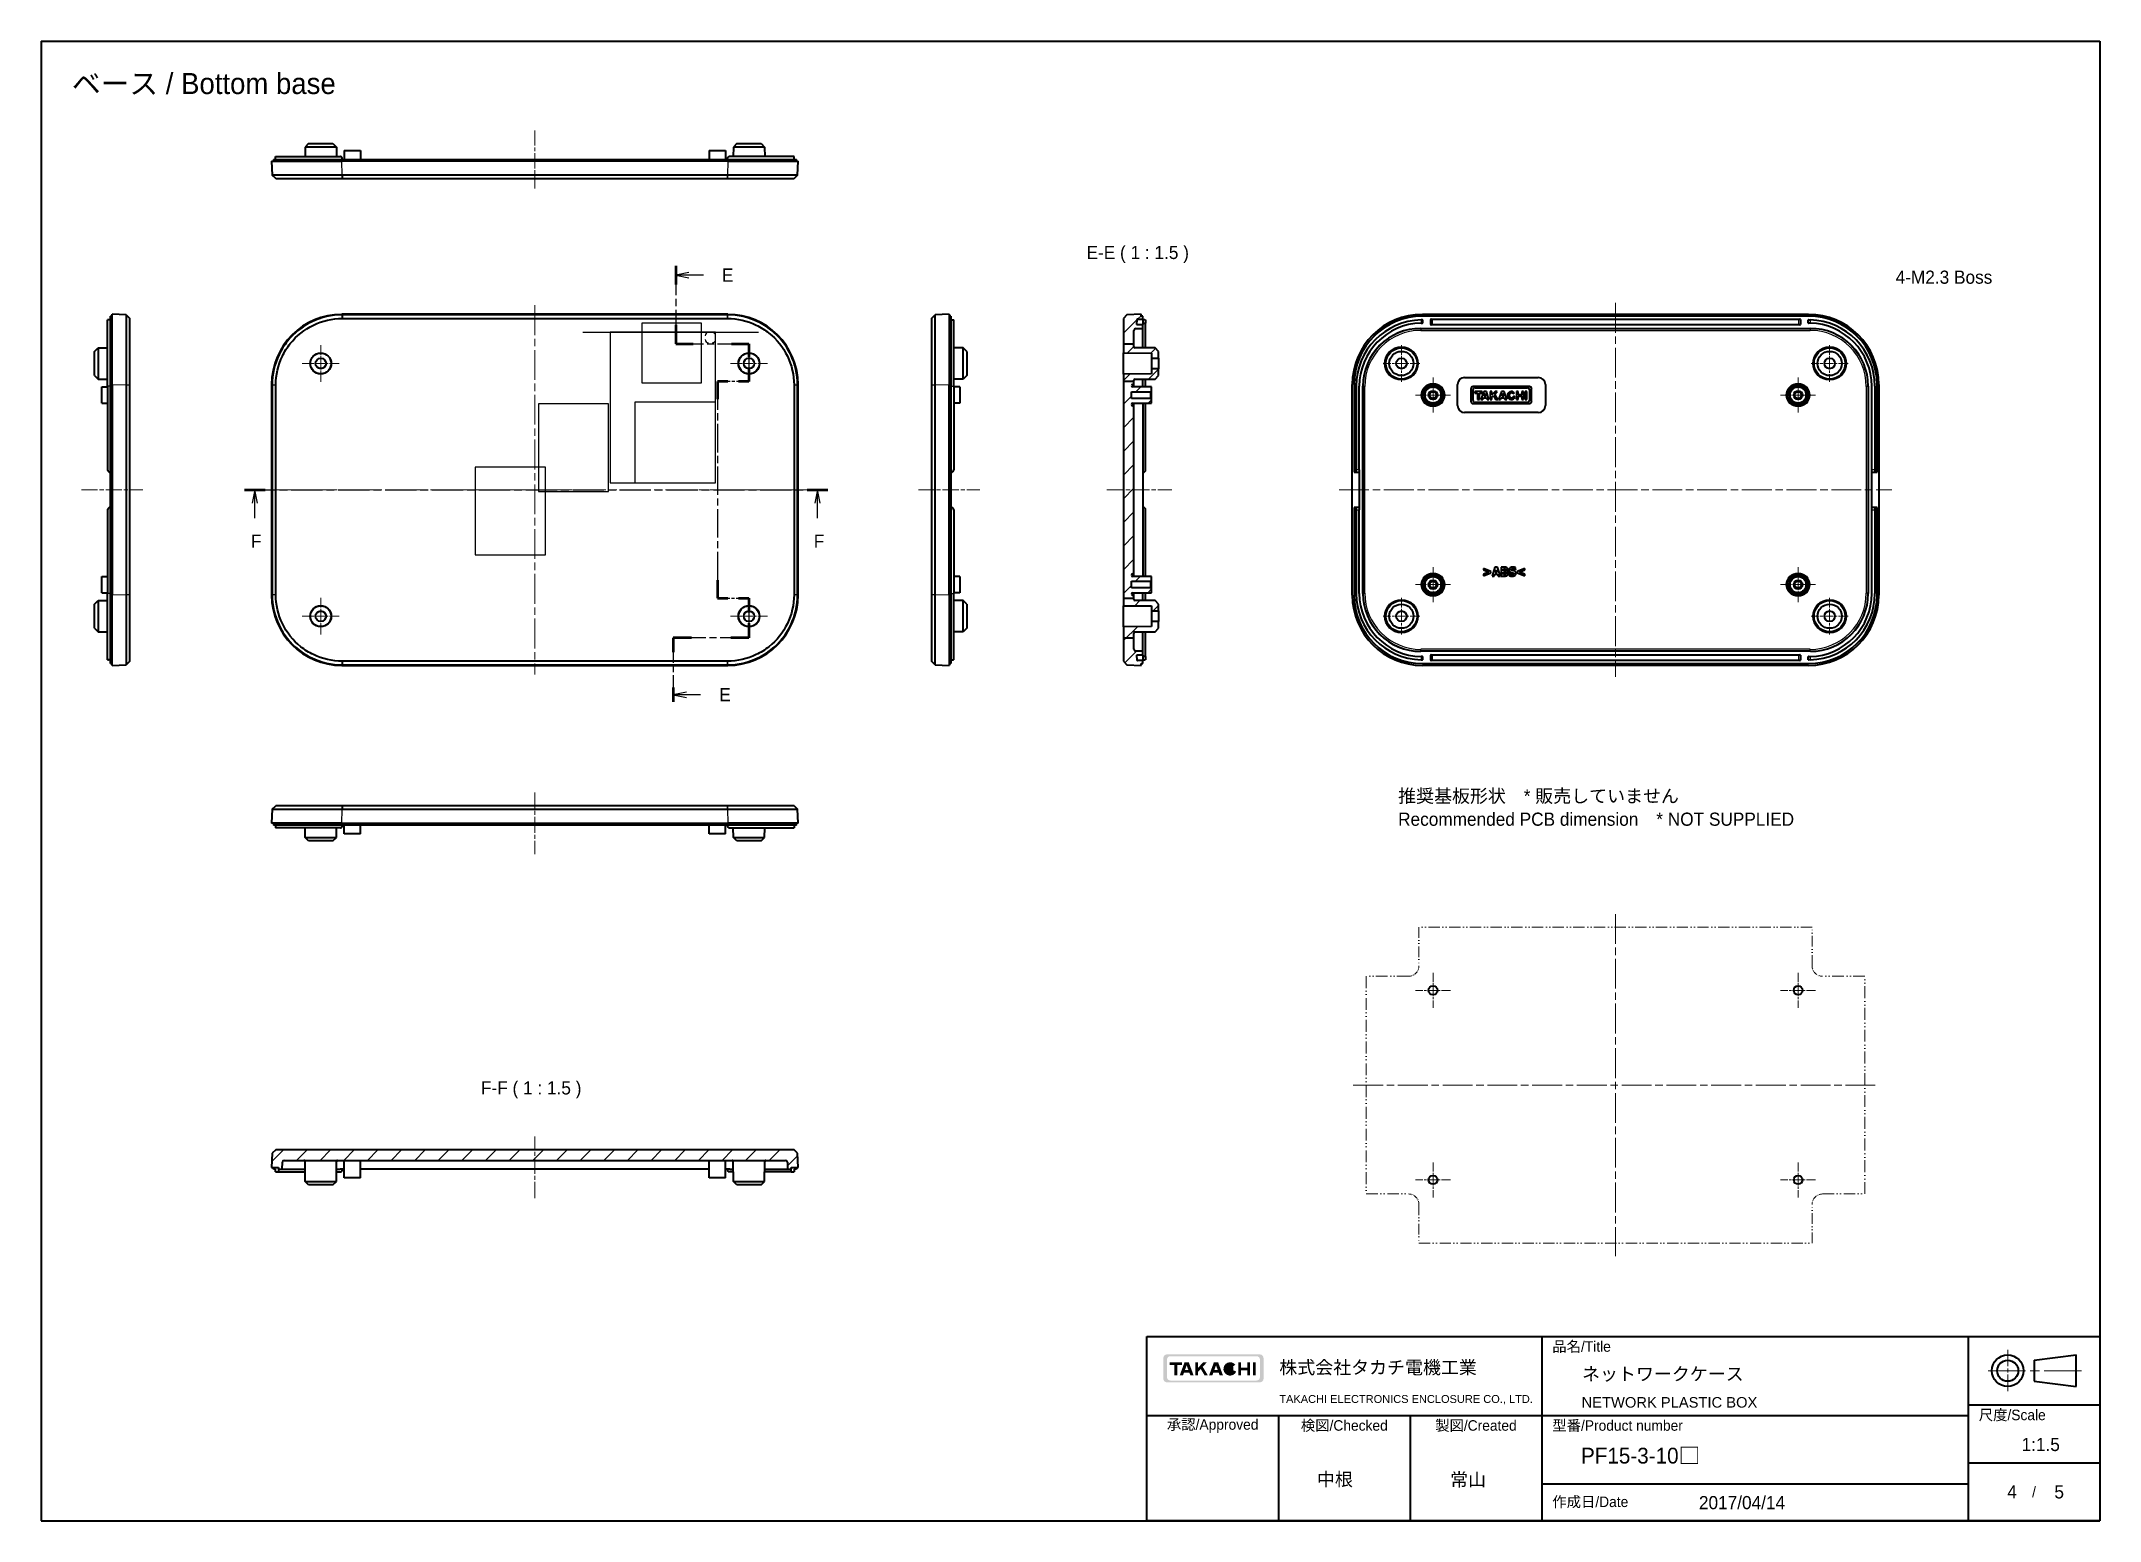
# Model space of a CAD drawing. Header units: millimetres. Extents: x 22 to 2802, y 12 to 434.
# Drawn here: x 1811 to 2398, y 12 to 434 of the extents above; entities that cross this region are included whole.
import ezdxf
from ezdxf.enums import TextEntityAlignment as Align

# ---------------------------------------------------------------- set-up
doc = ezdxf.new("R2010")
doc.units = ezdxf.units.MM
doc.header["$LTSCALE"] = 1.5
doc.linetypes.add('CHAIN', pattern=[0.3543, 0.2362, -0.0295, 0.0591, -0.0295])
doc.linetypes.add('DASH_DOUBLE_DOT', pattern=[0.4398, 0.24, -0.06, 0.0098, -0.06, 0.01, -0.06])
for name, color, linetype, lineweight in [('Border (ISO)', 7, 'Continuous', 35), ('Section Line (ISO)', 7, 'CHAIN', 25), ('Symbol (ISO)', 7, 'Continuous', 18), ('Title (ISO)', 7, 'Continuous', 35), ('Visible (ISO)', 7, 'Continuous', 35), ('Visible Narrow (ISO)', 7, 'Continuous', 25)]:
    doc.layers.add(name, color=color, linetype=linetype, lineweight=lineweight)
for name, color, linetype, lineweight, true_color in [('Center Mark (ISO)', 131, 'Continuous', 18, 0x7fffff), ('Centerline (ISO)', 131, 'Continuous', 18, 0x7fffff), ('Hatch (ISO)', 1, 'Continuous', 18, 0xff0000)]:
    doc.layers.add(name, color=color, linetype=linetype, lineweight=lineweight, true_color=true_color)
doc.layers.add('draft', color=16, linetype='Continuous', true_color=0x800000)
doc.styles.add('textstyle100', font='')
doc.styles.add('textstyle101', font='')
doc.styles.add('textstyle102', font='')
doc.styles.add('textstyle103', font='')
doc.styles.add('textstyle104', font='')
doc.styles.add('textstyle149', font='')
doc.styles.add('textstyle150', font='')
doc.styles.add('textstyle151', font='')
doc.styles.add('textstyle152', font='')
doc.styles.add('textstyle153', font='')
doc.styles.add('textstyle154', font='')
doc.styles.add('textstyle156', font='')
doc.styles.add('textstyle157', font='')
doc.styles.add('textstyle158', font='')
doc.styles.add('textstyle159', font='')
doc.styles.add('textstyle16', font='')
doc.styles.add('textstyle160', font='')
doc.styles.add('textstyle161', font='')
doc.styles.add('textstyle162', font='')
doc.styles.add('textstyle163', font='')
doc.styles.add('textstyle17', font='')
doc.styles.add('textstyle18', font='')
doc.styles.add('textstyle19', font='')
doc.styles.add('textstyle85', font='')
doc.styles.add('textstyle86', font='')
doc.styles.add('textstyle87', font='')
doc.styles.add('textstyle88', font='')
doc.styles.add('textstyle89', font='')
doc.styles.add('textstyle90', font='')
doc.styles.add('textstyle91', font='')
doc.styles.add('textstyle92', font='')
doc.styles.add('textstyle93', font='')
doc.styles.add('textstyle94', font='')
doc.styles.add('textstyle95', font='')
doc.styles.add('textstyle96', font='')
doc.styles.add('textstyle97', font='')
doc.styles.add('textstyle98', font='')
doc.styles.add('textstyle99', font='')
doc.styles.get('textstyle100').set_extended_font_data('MS PGothic')
doc.styles.get('textstyle101').set_extended_font_data('MS PGothic')
doc.styles.get('textstyle102').set_extended_font_data('Arial')
doc.styles.get('textstyle103').set_extended_font_data('MS PGothic')
doc.styles.get('textstyle104').set_extended_font_data('MS PGothic')
doc.styles.get('textstyle149').set_extended_font_data('MS PGothic')
doc.styles.get('textstyle150').set_extended_font_data('MS PGothic')
doc.styles.get('textstyle151').set_extended_font_data('MS PGothic')
doc.styles.get('textstyle152').set_extended_font_data('MS PGothic')
doc.styles.get('textstyle153').set_extended_font_data('MS PGothic')
doc.styles.get('textstyle154').set_extended_font_data('MS PGothic')
doc.styles.get('textstyle156').set_extended_font_data('Arial')
doc.styles.get('textstyle157').set_extended_font_data('MS PGothic')
doc.styles.get('textstyle158').set_extended_font_data('MS PGothic')
doc.styles.get('textstyle159').set_extended_font_data('MS PGothic')
doc.styles.get('textstyle16').set_extended_font_data('MS PGothic')
doc.styles.get('textstyle160').set_extended_font_data('MS PGothic')
doc.styles.get('textstyle161').set_extended_font_data('MS PGothic')
doc.styles.get('textstyle162').set_extended_font_data('MS PGothic')
doc.styles.get('textstyle163').set_extended_font_data('MS PGothic')
doc.styles.get('textstyle17').set_extended_font_data('MS PGothic')
doc.styles.get('textstyle18').set_extended_font_data('MS PGothic')
doc.styles.get('textstyle19').set_extended_font_data('MS PGothic')
doc.styles.get('textstyle85').set_extended_font_data('MS PGothic')
doc.styles.get('textstyle86').set_extended_font_data('MS PGothic')
doc.styles.get('textstyle87').set_extended_font_data('MS PGothic')
doc.styles.get('textstyle88').set_extended_font_data('MS PGothic')
doc.styles.get('textstyle89').set_extended_font_data('MS PGothic')
doc.styles.get('textstyle90').set_extended_font_data('MS PGothic')
doc.styles.get('textstyle91').set_extended_font_data('MS PGothic')
doc.styles.get('textstyle92').set_extended_font_data('MS PGothic')
doc.styles.get('textstyle93').set_extended_font_data('MS PGothic')
doc.styles.get('textstyle94').set_extended_font_data('MS PGothic')
doc.styles.get('textstyle95').set_extended_font_data('MS PGothic')
doc.styles.get('textstyle96').set_extended_font_data('MS PGothic')
doc.styles.get('textstyle97').set_extended_font_data('MS PGothic')
doc.styles.get('textstyle98').set_extended_font_data('MS PGothic')
doc.styles.get('textstyle99').set_extended_font_data('MS PGothic')
pattern_1 = [(45, (1789.5, 0), (-3.367596, 3.367596), [])]

msp = doc.modelspace()

# ---------------------------------------------------------------- texts
at = {"layer": 'Symbol (ISO)', "color": 7, "attachment_point": 4}
for s, insert, char_height, width, line_spacing_factor, style in [('{\\fＭＳ Ｐゴシック|b0|i0;\\H6.0000;ベース / Bottom base}', (1820.01, 421.33), 6, 83.0526, 1.5, 'textstyle161'), ('{4-M2.3 Boss}', (2339.58, 366.25), 3.75, 29.8465, 1.5, 'textstyle162'), ('{推奨基板形状\u3000* 販売していません\\PRecommended PCB dimension\u3000* NOT SUPPLIED}', (2197.84, 215.15), 3.75, 117.5, 1.058182, 'textstyle163')]:
    msp.add_mtext(s, dxfattribs=dict(at, insert=insert, char_height=char_height, width=width, line_spacing_factor=line_spacing_factor, style=style))
at = {"layer": 'Symbol (ISO)', "color": 7, "char_height": 3.75, "attachment_point": 7}
for s, insert, style in [('E-E ( 1 : 1.5 )', (2109.07, 370.31), 'textstyle159'), ('F-F ( 1 : 1.5 )', (1936.55, 132.32), 'textstyle160')]:
    msp.add_mtext(s, dxfattribs=dict(at, insert=insert, style=style))

# ---------------------------------------------------------------- blocks, each defined once
blk = doc.blocks.new('図面枠 tk図枠')
at = {"layer": 'Border (ISO)'}
for p, q in [((14.5, 289), (405.5, 289)), ((14.5, 289), (14.5, 8)), ((405.5, 289), (405.5, 8)), ((14.5, 8), (405.5, 8))]:
    blk.add_line(p, q, dxfattribs=at)
blk = doc.blocks.new('表題欄 tk表題欄')
at = {"layer": 'Hatch (ISO)'}
h = blk.add_hatch(color=256, dxfattribs=at)
edge = h.paths.add_edge_path(flags=0)
edge.add_arc((95.58, 236.3), 0.596, 270, 360)
edge.add_line((96.17, 236.3), (96.17, 239.71))
edge.add_arc((95.58, 239.71), 0.596, 0, 90)
edge.add_line((95.58, 240.31), (79.14, 240.31))
edge.add_arc((79.14, 239.71), 0.596, 90, 180)
edge.add_line((78.54, 239.71), (78.54, 236.3))
edge.add_arc((79.14, 236.3), 0.596, 180, 270)
edge.add_line((79.14, 235.7), (95.58, 235.7))
edge = h.paths.add_edge_path(flags=0)
edge.add_line((77.84, 239.96), (77.84, 236.05))
edge.add_arc((78.54, 236.05), 0.702, 180, 270)
edge.add_line((78.54, 235.35), (96.17, 235.35))
edge.add_arc((96.17, 236.05), 0.702, 270, 360)
edge.add_line((96.87, 236.05), (96.87, 239.96))
edge.add_arc((96.17, 239.96), 0.702, 0, 90)
edge.add_line((96.17, 240.66), (78.54, 240.66))
edge.add_arc((78.54, 239.96), 0.702, 90, 180)
for points in [[(79.07, 239.15), (79.07, 238.66), (79.92, 238.66), (79.92, 236.66), (80.51, 236.66), (80.51, 238.66), (81.36, 238.66), (81.36, 239.15)], [(85.68, 236.66), (84.94, 237.89), (84.42, 237.32), (84.42, 236.66), (83.9, 236.66), (83.9, 239.15), (84.42, 239.15), (84.42, 238.1), (85.39, 239.15), (86.11, 239.15), (85.32, 238.3), (86.3, 236.66)], [(92.09, 239.15), (92.09, 236.66), (92.61, 236.66), (92.61, 237.66), (93.77, 237.66), (93.77, 236.66), (94.29, 236.66), (94.29, 239.15), (93.77, 239.15), (93.77, 238.15), (92.61, 238.15), (92.61, 239.15)], [(94.84, 239.15), (94.84, 236.66), (95.36, 236.66), (95.36, 239.15)]]:
    blk.add_hatch(color=256, dxfattribs=at).paths.add_polyline_path(points, flags=0)
h = blk.add_hatch(color=256, dxfattribs=at)
h.paths.add_polyline_path([(82.59, 237.71), (81.95, 237.71), (82.27, 238.58)], flags=0)
h.paths.add_polyline_path([(82.78, 237.2), (81.76, 237.2), (81.57, 236.66), (80.95, 236.66), (81.86, 239.15), (82.68, 239.15), (83.59, 236.66), (82.98, 236.66)], flags=0)
h = blk.add_hatch(color=256, dxfattribs=at)
h.paths.add_polyline_path([(87.53, 237.71), (88.16, 237.71), (87.85, 238.58)], flags=0)
h.paths.add_polyline_path([(87.14, 236.66), (87.34, 237.2), (88.35, 237.2), (88.55, 236.66), (89.17, 236.66), (88.25, 239.15), (87.44, 239.15), (86.52, 236.66)], flags=0)
h = blk.add_hatch(color=256, dxfattribs=at)
edge = h.paths.add_edge_path(flags=0)
edge.add_arc((90.52, 237.9), 1.27, 38.5505, 336.582)
edge.add_line((91.69, 237.4), (91.17, 237.62))
edge.add_ellipse((90.52, 237.9), major_axis=(0, -0.8), ratio=0.867347, start_angle=-231.4495, end_angle=66.582, ccw=False)
edge.add_line((91.09, 238.36), (91.52, 238.7))
at = {"layer": 'Title (ISO)'}
for p, q in [((74.71, 244.05), (255.71, 244.05)), ((74.71, 209.05), (74.71, 244.05)), ((149.71, 244.05), (149.71, 209.05)), ((230.71, 244.05), (230.71, 209.05)), ((255.71, 244.05), (255.71, 209.05)), ((243.21, 239.55), (251.21, 240.55)), ((243.21, 239.55), (243.21, 235.55)), ((251.21, 234.55), (251.21, 240.55)), ((243.21, 235.55), (251.21, 234.55)), ((230.71, 231.05), (255.71, 231.05)), ((74.71, 229.05), (230.71, 229.05)), ((99.71, 229.05), (99.71, 209.05)), ((124.71, 229.05), (124.71, 209.05)), ((230.71, 220.05), (255.71, 220.05)), ((149.71, 216.05), (230.71, 216.05)), ((255.71, 209.05), (74.71, 209.05))]:
    blk.add_line(p, q, dxfattribs=at)
at = {"layer": 'Title (ISO)', "color": 4, "linetype": 'CHAIN', "lineweight": 18, "ltscale": 8.88956, "true_color": 0x00ffff}
blk.add_line((238.21, 241.55), (238.21, 233.55), dxfattribs=at)
at = {"layer": 'Title (ISO)', "color": 4, "linetype": 'CHAIN', "lineweight": 18, "ltscale": 20.001633, "true_color": 0x00ffff}
blk.add_line((252.21, 237.55), (234.21, 237.55), dxfattribs=at)
at = {"layer": 'Title (ISO)'}
for radius in [3, 2]:
    blk.add_circle((238.21, 237.55), radius, dxfattribs=at)
at = {"layer": 'Title (ISO)', "color": 1, "true_color": 0xff0000, "char_height": 2, "line_spacing_factor": 1.5}
for s, insert, attachment_point, style in [('\\fＭＳ Ｐゴシック|b0|i0;\\H2.0000;品名/Title', (151.71, 242.05), 4, 'textstyle85'), ('\\fＭＳ Ｐゴシック|b0|i0;\\H2.0000;承認/Approved', (87.21, 227.05), 5, 'textstyle87'), ('\\fＭＳ Ｐゴシック|b0|i0;\\H2.0000;検図/Checked', (112.21, 227.05), 5, 'textstyle88'), ('\\fＭＳ Ｐゴシック|b0|i0;\\H2.0000;製図/Created', (137.21, 227.05), 5, 'textstyle89'), ('\\fＭＳ Ｐゴシック|b0|i0;\\H2.0000;型番/Product number', (151.71, 227.05), 4, 'textstyle86'), ('\\fＭＳ Ｐゴシック|b0|i0;\\H2.0000;尺度/Scale', (232.71, 229.05), 4, 'textstyle91'), ('\\fＭＳ Ｐゴシック|b0|i0;\\H2.0000;作成日/Date', (151.71, 212.55), 4, 'textstyle92')]:
    blk.add_mtext(s, dxfattribs=dict(at, insert=insert, attachment_point=attachment_point, style=style))
at = {"layer": 'Title (ISO)', "color": 7, "line_spacing_factor": 1.5}
for s, insert, char_height, attachment_point, style in [('株式会社タカチ電機工業', (99.87, 238.05), 2.5, 4, 'textstyle90'), ('\\fArial|b0|i0;\\H1.4986;TAKACHI ELECTRONICS ENCLOSURE CO., LTD.', (99.87, 232.05), 1.4986, 4, 'textstyle93'), ('\\fＭＳ Ｐゴシック|b0|i0;\\H2.0000;/', (243.21, 214.55), 2, 5, 'textstyle94')]:
    blk.add_mtext(s, dxfattribs=dict(at, insert=insert, char_height=char_height, attachment_point=attachment_point, style=style))
at = {"layer": 'Title (ISO)', "color": 7}
for tag, height, style, p in [('<品名>', 2.5, 'textstyle95', (157.37, 236.95)), ('<Title>', 2, 'textstyle102', (157.28, 231.55)), ('<型番>', 3, 'textstyle96', (157.16, 221.43))]:
    blk.add_attdef(tag, text='', height=height, dxfattribs=dict(at, style=style)).set_placement(p, align=Align.MIDDLE_LEFT)
for tag, style, p in [('<尺度>', 'textstyle97', (244.48, 223.55)), ('<承認>', 'textstyle101', (87.21, 217.05)), ('<検図>', 'textstyle99', (110.43, 216.94)), ('<製図>', 'textstyle100', (135.72, 216.87)), ('<ページ_No.>', 'textstyle103', (239.11, 214.55)), ('<総ページ数>', 'textstyle104', (247.99, 214.55)), ('作成日', 'textstyle98', (187.75, 212.51))]:
    blk.add_attdef(tag, text='', height=2.5, dxfattribs=dict(at, style=style)).set_placement(p, align=Align.MIDDLE_CENTER)
blk = doc.blocks.new('2dTransSection4')
at = {"layer": 'Section Line (ISO)', "linetype": 'CHAIN', "ltscale": 15.818269}
blk.add_line((135.01, 246.36), (135.01, 231.55), dxfattribs=at)
at = {"layer": 'Section Line (ISO)', "linetype": 'Continuous', "lineweight": 50}
for p, q in [((135.01, 246.36), (135.01, 242.76)), ((135.01, 235.16), (135.01, 231.55)), ((135.01, 231.55), (138.32, 231.55)), ((145.63, 231.55), (148.93, 231.55)), ((148.93, 231.55), (148.93, 228.98)), ((148.93, 226.98), (148.93, 224.4)), ((144.93, 224.4), (142.93, 224.4)), ((142.93, 224.4), (142.93, 221.01)), ((148.93, 224.4), (146.93, 224.4)), ((142.93, 186.64), (142.93, 183.25)), ((142.93, 183.25), (144.93, 183.25)), ((146.93, 183.25), (148.93, 183.25)), ((148.93, 183.25), (148.93, 180.47)), ((148.93, 178.47), (148.93, 175.69)), ((138.01, 175.69), (134.54, 175.69)), ((134.54, 175.69), (134.54, 172.97)), ((148.93, 175.69), (145.47, 175.69)), ((134.54, 166.24), (134.54, 163.51))]:
    blk.add_line(p, q, dxfattribs=at)
at = {"layer": 'Section Line (ISO)', "linetype": 'Continuous'}
for p, q in [((137.51, 245.06), (135.01, 244.56)), ((137.51, 244.56), (135.01, 244.56)), ((135.01, 244.56), (137.51, 244.06)), ((140.32, 244.56), (137.51, 244.56)), ((137.04, 165.37), (134.54, 164.87)), ((137.04, 164.87), (134.54, 164.87)), ((134.54, 164.87), (137.04, 164.37)), ((139.72, 164.87), (137.04, 164.87))]:
    blk.add_line(p, q, dxfattribs=at)
at = {"layer": 'Section Line (ISO)', "linetype": 'CHAIN', "ltscale": 14.984027}
blk.add_line((135.01, 231.55), (148.93, 231.55), dxfattribs=at)
at = {"layer": 'Section Line (ISO)', "linetype": 'CHAIN', "ltscale": 12.908623}
blk.add_line((148.93, 231.55), (148.93, 224.4), dxfattribs=at)
at = {"layer": 'Section Line (ISO)', "linetype": 'CHAIN', "ltscale": 6.667144}
for p, q in [((148.93, 224.4), (142.93, 224.4)), ((142.93, 183.25), (148.93, 183.25))]:
    blk.add_line(p, q, dxfattribs=at)
at = {"layer": 'Section Line (ISO)', "linetype": 'CHAIN', "ltscale": 15.226202}
blk.add_line((142.93, 224.4), (142.93, 183.25), dxfattribs=at)
at = {"layer": 'Section Line (ISO)', "linetype": 'CHAIN', "ltscale": 13.482627}
blk.add_line((148.93, 183.25), (148.93, 175.69), dxfattribs=at)
at = {"layer": 'Section Line (ISO)', "linetype": 'CHAIN', "ltscale": 15.422331}
blk.add_line((148.93, 175.69), (134.54, 175.69), dxfattribs=at)
at = {"layer": 'Section Line (ISO)', "linetype": 'CHAIN', "ltscale": 13.343771}
blk.add_line((134.54, 175.69), (134.54, 163.51), dxfattribs=at)
at = {"layer": 'Section Line (ISO)', "char_height": 2.5, "attachment_point": 7}
for insert, style in [((143.78, 243.33), 'textstyle16'), ((143.31, 163.65), 'textstyle17')]:
    blk.add_mtext('E', dxfattribs=dict(at, insert=insert, style=style))
blk = doc.blocks.new('2dTransSection5')
at = {"layer": 'Section Line (ISO)', "linetype": 'CHAIN', "ltscale": 16.759991}
blk.add_line((53.1, 203.79), (163.92, 203.79), dxfattribs=at)
at = {"layer": 'Section Line (ISO)', "linetype": 'Continuous', "lineweight": 50}
for p, q in [((53.1, 203.79), (57.03, 203.79)), ((159.98, 203.79), (163.92, 203.79))]:
    blk.add_line(p, q, dxfattribs=at)
at = {"layer": 'Section Line (ISO)', "linetype": 'Continuous'}
for p, q in [((55.07, 203.79), (54.57, 201.29)), ((55.07, 201.29), (55.07, 203.79)), ((55.57, 201.29), (55.07, 203.79)), ((161.95, 203.79), (161.45, 201.29)), ((161.95, 201.29), (161.95, 203.79)), ((162.45, 201.29), (161.95, 203.79)), ((55.07, 198.42), (55.07, 201.29)), ((161.95, 198.42), (161.95, 201.29))]:
    blk.add_line(p, q, dxfattribs=at)
at = {"layer": 'Section Line (ISO)', "char_height": 2.5, "attachment_point": 7}
for insert, style in [((54.35, 192.79), 'textstyle18'), ((161.24, 192.79), 'textstyle19')]:
    blk.add_mtext('F', dxfattribs=dict(at, insert=insert, style=style))

# ---------------------------------------------------------------- hatches: boundary and pattern name
at = {"layer": 'Hatch (ISO)'}
h = msp.add_hatch(dxfattribs=at)
h.set_pattern_fill('ANSI31', color=256, scale=38.1, style=0, pattern_type=0)
h.set_pattern_definition(pattern_1)
edge = h.paths.add_edge_path(flags=0)
edge.add_line((2119.59, 347.33), (2122.59, 347.33))
edge.add_line((2122.59, 347.33), (2122.59, 351.12))
edge.add_ellipse((2123.09, 351.12), major_axis=(-0.5, 0), ratio=1, start_angle=-88, end_angle=0, ccw=False)
edge.add_line((2123.07, 351.62), (2125.09, 351.69))
edge.add_line((2125.09, 351.69), (2125.09, 352.69))
edge.add_line((2125.09, 352.69), (2123.54, 352.69))
edge.add_ellipse((2123.54, 352.79), major_axis=(0, -0.1), ratio=1, start_angle=-92, end_angle=0, ccw=False)
edge.add_line((2123.44, 352.79), (2123.49, 354.24))
edge.add_ellipse((2123.59, 354.24), major_axis=(-0.0999, 0.0035), ratio=1, start_angle=-88, end_angle=0, ccw=False)
edge.add_line((2123.59, 354.34), (2125.09, 354.34))
edge.add_line((2125.09, 354.34), (2125.09, 355.19))
edge.add_line((2125.09, 355.19), (2124.59, 355.19))
edge.add_line((2124.59, 355.19), (2124.59, 355.69))
edge.add_line((2124.59, 355.69), (2120.59, 355.55))
edge.add_line((2120.59, 355.55), (2119.59, 354.51))
edge.add_line((2119.59, 354.51), (2119.59, 347.33))
edge = h.paths.add_edge_path(flags=0)
edge.add_line((2119.59, 336.61), (2122.59, 336.61))
edge.add_line((2122.59, 336.61), (2122.59, 336.9))
edge.add_ellipse((2122.89, 336.9), major_axis=(-0.3, 0), ratio=1, start_angle=-89.7, end_angle=0, ccw=False)
edge.add_line((2122.88, 337.2), (2128.59, 337.23))
edge.add_line((2128.59, 337.23), (2129.59, 338.24))
edge.add_line((2129.59, 338.24), (2129.59, 340.19))
edge.add_line((2129.59, 340.19), (2127.59, 340.19))
edge.add_line((2127.59, 340.19), (2127.59, 338.73))
edge.add_line((2127.59, 338.73), (2119.59, 338.69))
edge.add_line((2119.59, 338.69), (2119.59, 336.61))
edge = h.paths.add_edge_path(flags=0)
edge.add_line((2119.59, 263.54), (2122.59, 263.54))
edge.add_line((2122.59, 263.54), (2122.59, 260.26))
edge.add_ellipse((2123.09, 260.26), major_axis=(-0.017, -0.5), ratio=1, start_angle=272, end_angle=360)
edge.add_line((2123.07, 259.76), (2125.09, 259.69))
edge.add_line((2125.09, 259.69), (2125.09, 258.69))
edge.add_line((2125.09, 258.69), (2123.54, 258.69))
edge.add_ellipse((2123.54, 258.59), major_axis=(-0.0999, -0.0035), ratio=1, start_angle=268, end_angle=360)
edge.add_line((2123.44, 258.58), (2123.49, 257.13))
edge.add_ellipse((2123.59, 257.14), major_axis=(0, -0.1), ratio=1, start_angle=272, end_angle=360)
edge.add_line((2123.59, 257.04), (2125.09, 257.04))
edge.add_line((2125.09, 257.04), (2125.09, 256.19))
edge.add_line((2125.09, 256.19), (2124.59, 256.19))
edge.add_line((2124.59, 256.19), (2124.59, 255.69))
edge.add_line((2124.59, 255.69), (2120.59, 255.83))
edge.add_line((2120.59, 255.83), (2119.59, 256.86))
edge.add_line((2119.59, 256.86), (2119.59, 263.54))
edge = h.paths.add_edge_path(flags=0)
edge.add_line((2119.59, 347.33), (2119.59, 344.69))
edge.add_line((2119.59, 344.69), (2127.59, 344.64))
edge.add_line((2127.59, 344.64), (2127.59, 343.19))
edge.add_line((2127.59, 343.19), (2129.59, 343.19))
edge.add_line((2129.59, 343.19), (2129.59, 345.14))
edge.add_line((2129.59, 345.14), (2128.59, 346.14))
edge.add_line((2128.59, 346.14), (2122.88, 346.17))
edge.add_ellipse((2122.89, 346.47), major_axis=(-0.002, -0.3), ratio=1, start_angle=-89.7, end_angle=0, ccw=False)
edge.add_line((2122.59, 346.47), (2122.59, 347.33))
edge.add_line((2122.59, 347.33), (2119.59, 347.33))
edge = h.paths.add_edge_path(flags=0)
edge.add_line((2119.59, 274.87), (2122.59, 274.87))
edge.add_line((2122.59, 274.87), (2122.59, 275.34))
edge.add_ellipse((2122.29, 275.34), major_axis=(0.3, 0), ratio=1, start_angle=0, end_angle=90)
edge.add_line((2122.29, 275.64), (2122.21, 275.64))
edge.add_ellipse((2122.21, 276.01), major_axis=(0, -0.37), ratio=1, start_angle=-90, end_angle=0, ccw=False)
edge.add_ellipse((2122.21, 275.99), major_axis=(-0.37, 0.018), ratio=1, start_angle=-86.88405, end_angle=0, ccw=False)
edge.add_line((2122.2, 276.36), (2127.59, 276.39))
edge.add_line((2127.59, 276.39), (2127.59, 277.44))
edge.add_line((2127.59, 277.44), (2127.29, 277.74))
edge.add_line((2127.29, 277.74), (2121.84, 277.74))
edge.add_line((2121.84, 277.74), (2121.84, 279.64))
edge.add_line((2121.84, 279.64), (2127.29, 279.64))
edge.add_line((2127.29, 279.64), (2127.59, 279.94))
edge.add_line((2127.59, 279.94), (2127.59, 280.99))
edge.add_line((2127.59, 280.99), (2122.2, 281.01))
edge.add_ellipse((2122.21, 281.38), major_axis=(-0.002, -0.37), ratio=1, start_angle=-86.88405, end_angle=0, ccw=False)
edge.add_ellipse((2122.21, 281.37), major_axis=(-0.37, 0), ratio=1, start_angle=-90, end_angle=0, ccw=False)
edge.add_line((2122.21, 281.74), (2122.29, 281.74))
edge.add_ellipse((2122.29, 282.04), major_axis=(0, -0.3), ratio=1, start_angle=0, end_angle=90)
edge.add_line((2122.59, 282.04), (2122.59, 329.34))
edge.add_ellipse((2122.29, 329.34), major_axis=(0.3, 0), ratio=1, start_angle=0, end_angle=90)
edge.add_line((2122.29, 329.64), (2122.21, 329.64))
edge.add_ellipse((2122.21, 330.01), major_axis=(0, -0.37), ratio=1, start_angle=-90, end_angle=0, ccw=False)
edge.add_ellipse((2122.21, 329.99), major_axis=(-0.37, 0.018), ratio=1, start_angle=-86.88405, end_angle=0, ccw=False)
edge.add_line((2122.2, 330.36), (2127.59, 330.39))
edge.add_line((2127.59, 330.39), (2127.59, 331.44))
edge.add_line((2127.59, 331.44), (2127.29, 331.74))
edge.add_line((2127.29, 331.74), (2121.84, 331.74))
edge.add_line((2121.84, 331.74), (2121.84, 333.64))
edge.add_line((2121.84, 333.64), (2127.29, 333.64))
edge.add_line((2127.29, 333.64), (2127.59, 333.94))
edge.add_line((2127.59, 333.94), (2127.59, 334.99))
edge.add_line((2127.59, 334.99), (2122.2, 335.01))
edge.add_ellipse((2122.21, 335.38), major_axis=(-0.002, -0.37), ratio=1, start_angle=-86.88405, end_angle=0, ccw=False)
edge.add_ellipse((2122.21, 335.37), major_axis=(-0.37, 0), ratio=1, start_angle=-90, end_angle=0, ccw=False)
edge.add_line((2122.21, 335.74), (2122.29, 335.74))
edge.add_ellipse((2122.29, 336.04), major_axis=(0, -0.3), ratio=1, start_angle=0, end_angle=90)
edge.add_line((2122.59, 336.04), (2122.59, 336.61))
edge.add_line((2122.59, 336.61), (2119.59, 336.61))
edge.add_line((2119.59, 336.61), (2119.59, 274.87))
edge = h.paths.add_edge_path(flags=0)
edge.add_line((2119.59, 263.54), (2122.59, 263.54))
edge.add_line((2122.59, 263.54), (2122.59, 264.9))
edge.add_ellipse((2122.89, 264.9), major_axis=(-0.3, 0), ratio=1, start_angle=-89.7, end_angle=0, ccw=False)
edge.add_line((2122.88, 265.2), (2128.59, 265.23))
edge.add_line((2128.59, 265.23), (2129.59, 266.24))
edge.add_line((2129.59, 266.24), (2129.59, 268.19))
edge.add_line((2129.59, 268.19), (2127.59, 268.19))
edge.add_line((2127.59, 268.19), (2127.59, 266.73))
edge.add_line((2127.59, 266.73), (2119.59, 266.69))
edge.add_line((2119.59, 266.69), (2119.59, 263.54))
edge = h.paths.add_edge_path(flags=0)
edge.add_line((2122.59, 274.47), (2122.59, 274.87))
edge.add_line((2122.59, 274.87), (2119.59, 274.87))
edge.add_line((2119.59, 274.87), (2119.59, 272.69))
edge.add_line((2119.59, 272.69), (2127.59, 272.64))
edge.add_line((2127.59, 272.64), (2127.59, 271.19))
edge.add_line((2127.59, 271.19), (2129.59, 271.19))
edge.add_line((2129.59, 271.19), (2129.59, 273.14))
edge.add_line((2129.59, 273.14), (2128.59, 274.14))
edge.add_line((2128.59, 274.14), (2122.88, 274.17))
edge.add_ellipse((2122.89, 274.47), major_axis=(-0.002, -0.3), ratio=1, start_angle=-89.7, end_angle=0, ccw=False)
h = msp.add_hatch(dxfattribs=at)
h.set_pattern_fill('ANSI31', color=256, scale=38.1, style=0, pattern_type=0)
h.set_pattern_definition(pattern_1)
edge = h.paths.add_edge_path(flags=0)
edge.add_line((2025.73, 117.69), (1878.08, 117.69))
edge.add_line((1878.08, 117.69), (1877.04, 116.69))
edge.add_line((1877.04, 116.69), (1876.9, 112.69))
edge.add_line((1876.9, 112.69), (1878.9, 112.69))
edge.add_line((1878.9, 112.69), (1878.9, 112.19))
edge.add_line((1878.9, 112.19), (1879.9, 112.19))
edge.add_line((1879.9, 112.19), (1879.97, 114.21))
edge.add_ellipse((1880.47, 114.19), major_axis=(-0.5, 0.017), ratio=1, start_angle=-88, end_angle=0, ccw=False)
edge.add_line((1880.47, 114.69), (2023.33, 114.69))
edge.add_ellipse((2023.33, 114.19), major_axis=(0, 0.5), ratio=1, start_angle=-88, end_angle=0, ccw=False)
edge.add_line((2023.83, 114.21), (2023.9, 112.19))
edge.add_line((2023.9, 112.19), (2024.9, 112.19))
edge.add_line((2024.9, 112.19), (2024.9, 112.69))
edge.add_line((2024.9, 112.69), (2026.9, 112.69))
edge.add_line((2026.9, 112.69), (2026.76, 116.69))
edge.add_line((2026.76, 116.69), (2025.73, 117.69))

# ---------------------------------------------------------------- linework, layer by layer
at = {"layer": 'Center Mark (ISO)', "linetype": 'CHAIN', "ltscale": 7.778352}
for p, q in [((1890.9, 346.94), (1890.9, 336.44)), ((2012.9, 346.94), (2012.9, 336.44)), ((2198.78, 346.94), (2198.78, 336.44)), ((2320.78, 346.94), (2320.78, 336.44)), ((1896.15, 341.69), (1885.65, 341.69)), ((2018.15, 341.69), (2007.65, 341.69)), ((2204.03, 341.69), (2193.53, 341.69)), ((2326.03, 341.69), (2315.53, 341.69)), ((1890.9, 274.94), (1890.9, 264.44)), ((2012.9, 274.94), (2012.9, 264.44)), ((2198.78, 274.94), (2198.78, 264.44)), ((2320.78, 274.94), (2320.78, 264.44)), ((1896.15, 269.69), (1885.65, 269.69)), ((2018.15, 269.69), (2007.65, 269.69)), ((2204.03, 269.69), (2193.53, 269.69)), ((2326.03, 269.69), (2315.53, 269.69))]:
    msp.add_line(p, q, dxfattribs=at)
at = {"layer": 'Center Mark (ISO)', "linetype": 'CHAIN', "ltscale": 7.407949}
for p, q in [((2207.78, 337.69), (2207.78, 327.69)), ((2311.78, 337.69), (2311.78, 327.69)), ((2212.78, 332.69), (2202.78, 332.69)), ((2316.78, 332.69), (2306.78, 332.69)), ((2207.78, 283.69), (2207.78, 273.69)), ((2311.78, 283.69), (2311.78, 273.69)), ((2212.78, 278.69), (2202.78, 278.69)), ((2316.78, 278.69), (2306.78, 278.69)), ((2207.78, 168.11), (2207.78, 158.11)), ((2311.78, 168.11), (2311.78, 158.11)), ((2212.78, 163.11), (2202.78, 163.11)), ((2316.78, 163.11), (2306.78, 163.11)), ((2207.78, 114.11), (2207.78, 104.11)), ((2311.78, 114.11), (2311.78, 104.11)), ((2212.78, 109.11), (2202.78, 109.11)), ((2316.78, 109.11), (2306.78, 109.11))]:
    msp.add_line(p, q, dxfattribs=at)
at = {"layer": 'Centerline (ISO)', "linetype": 'CHAIN', "ltscale": 12.223633}
msp.add_line((1951.9, 408.09), (1951.9, 391.58), dxfattribs=at)
at = {"layer": 'Centerline (ISO)', "linetype": 'CHAIN', "ltscale": 23.990969}
for p, q in [((1951.9, 358.26), (1951.9, 253.11)), ((2259.78, 358.94), (2259.78, 252.44)), ((1874.33, 305.69), (2029.48, 305.69)), ((2181.03, 305.69), (2338.53, 305.69)), ((2259.78, 184.86), (2259.78, 87.36)), ((2185.03, 136.11), (2334.53, 136.11))]:
    msp.add_line(p, q, dxfattribs=at)
at = {"layer": 'Centerline (ISO)', "linetype": 'CHAIN', "ltscale": 12.963986}
for p, q in [((1822.74, 305.69), (1840.24, 305.69)), ((2061.19, 305.69), (2078.69, 305.69)), ((1951.9, 219.45), (1951.9, 201.95)), ((1951.9, 103.94), (1951.9, 121.44))]:
    msp.add_line(p, q, dxfattribs=at)
at = {"layer": 'Centerline (ISO)', "linetype": 'CHAIN', "ltscale": 13.71489}
msp.add_line((2114.82, 305.69), (2133.34, 305.69), dxfattribs=at)
at = {"layer": 'draft'}
msp.add_line((1965.6, 350.56), (2015.6, 350.56), dxfattribs=at)
at = {"layer": 'draft', "flags": 128}
for points in [[(1982.4, 336.19), (1999.4, 336.19), (1999.4, 353.19), (1982.4, 353.19)], [(1973.4, 307.69), (2003.4, 307.69), (2003.4, 350.56), (1973.4, 350.56)], [(1952.9, 305.19), (1972.9, 305.19), (1972.9, 330.19), (1952.9, 330.19)], [(1980.4, 307.69), (2003.4, 307.69), (2003.4, 330.69), (1980.4, 330.69)], [(1934.9, 287.19), (1954.9, 287.19), (1954.9, 312.19), (1934.9, 312.19)]]:
    msp.add_lwpolyline(points, close=True, dxfattribs=at)
at = {"layer": 'draft'}
for centre, start, end in [((2001.4, 349.56), 90, 180), ((2001.4, 348.56), 180, 270), ((2002.4, 349.56), 0, 90), ((2002.4, 348.56), 270, 0)]:
    msp.add_arc(centre, 1, start, end, dxfattribs=at)
at = {"layer": 'Visible (ISO)'}
for p, q in [((1876.9, 399.34), (1877.04, 395.33)), ((1876.9, 399.34), (1896.89, 399.34)), ((1877.4, 399.84), (1896.9, 399.84)), ((1877.4, 399.84), (1877.4, 399.34)), ((1878, 399.84), (1878, 400.64)), ((1878, 400.64), (1896.5, 400.64)), ((1886.45, 403.34), (1886.43, 400.64)), ((1887.45, 404.34), (1886.45, 403.34)), ((1895.36, 403.34), (1886.45, 403.34)), ((1887.45, 404.34), (1894.35, 404.34)), ((1894.35, 404.34), (1895.36, 403.34)), ((1895.36, 403.34), (1895.37, 400.64)), ((2006.91, 399.34), (1896.89, 399.34)), ((1896.9, 399.84), (2006.9, 399.84)), ((1897, 399.84), (1897, 400.14)), ((1897.6, 402.34), (1897.59, 399.84)), ((1897.6, 402.34), (1902.2, 402.34)), ((1902.2, 402.34), (1902.21, 399.84)), ((2001.6, 402.34), (2001.59, 399.84)), ((2001.6, 402.34), (2006.2, 402.34)), ((2006.2, 402.34), (2006.21, 399.84)), ((2006.8, 399.84), (2006.8, 400.14)), ((2006.9, 399.84), (2026.4, 399.84)), ((2006.91, 399.34), (2026.9, 399.34)), ((2025.8, 400.64), (2007.3, 400.64)), ((2008.45, 403.34), (2008.43, 400.64)), ((2009.45, 404.34), (2008.45, 403.34)), ((2017.36, 403.34), (2008.45, 403.34)), ((2009.45, 404.34), (2016.35, 404.34)), ((2016.35, 404.34), (2017.36, 403.34)), ((2017.36, 403.34), (2017.37, 400.64)), ((2025.8, 399.84), (2025.8, 400.64)), ((2026.4, 399.34), (2026.4, 399.84)), ((2026.76, 395.33), (2026.9, 399.34)), ((1878.08, 394.34), (1877.04, 395.33)), ((1897.06, 395.33), (1897.03, 395.33)), ((2006.74, 395.33), (1897.06, 395.33)), ((1897.06, 394.34), (2006.74, 394.34)), ((2006.77, 395.33), (2006.74, 395.33)), ((2026.76, 395.33), (2025.73, 394.34)), ((1830.19, 335.19), (1830.19, 354.08)), ((1830.99, 354.09), (1830.39, 354.09)), ((1830.99, 335.69), (1830.99, 355.19)), ((1831.49, 355.19), (1830.99, 355.19)), ((1835.49, 355.55), (1831.49, 355.69)), ((1831.49, 335.7), (1831.49, 355.69)), ((1835.49, 355.55), (1836.49, 354.51)), ((2006.91, 355.69), (1896.89, 355.69)), ((1897.06, 355.55), (1897.03, 355.55)), ((2006.74, 355.55), (1897.06, 355.55)), ((1897.06, 354.51), (2006.74, 354.51)), ((2006.77, 355.55), (2006.74, 355.55)), ((2064.94, 354.51), (2065.94, 355.55)), ((2069.94, 355.69), (2065.94, 355.55)), ((2069.94, 355.69), (2069.94, 335.7)), ((2070.44, 355.19), (2069.94, 355.19)), ((2070.44, 355.19), (2070.44, 335.69)), ((2070.44, 354.09), (2071.04, 354.09)), ((2071.24, 335.19), (2071.24, 354.08)), ((2120.59, 355.55), (2119.59, 354.51)), ((2119.59, 354.51), (2119.59, 347.33)), ((2124.59, 355.69), (2120.59, 355.55)), ((2123.44, 352.79), (2123.49, 354.24)), ((2125.09, 352.69), (2123.54, 352.69)), ((2123.59, 354.34), (2125.09, 354.34)), ((2124.59, 355.19), (2124.59, 355.69)), ((2125.09, 355.19), (2124.59, 355.19)), ((2125.09, 354.34), (2125.09, 355.19)), ((2125.09, 354.24), (2125.09, 354.34)), ((2125.09, 354.24), (2125.09, 352.79)), ((2125.09, 354.09), (2125.39, 354.09)), ((2125.09, 353.19), (2125.39, 353.19)), ((2125.09, 352.69), (2125.09, 352.79)), ((2125.09, 351.69), (2125.09, 352.69)), ((2125.69, 354.09), (2125.39, 354.09)), ((2125.39, 353.19), (2125.69, 353.19)), ((2125.89, 354.08), (2125.89, 353.18)), ((2125.89, 346.16), (2125.89, 353.18)), ((2204.77, 355.69), (2314.79, 355.69)), ((2314.78, 355.19), (2204.78, 355.19)), ((2204.78, 354.09), (2204.88, 354.09)), ((2204.88, 353.19), (2204.78, 353.19)), ((2204.88, 353.19), (2204.88, 354.09)), ((2207.13, 352.79), (2207.13, 354.24)), ((2207.23, 354.34), (2312.33, 354.34)), ((2312.33, 352.69), (2207.23, 352.69)), ((2312.43, 354.24), (2312.43, 352.79)), ((2314.78, 354.09), (2314.68, 354.09)), ((2314.68, 353.19), (2314.68, 354.09)), ((2314.68, 353.19), (2314.78, 353.19)), ((1826.49, 345.14), (1827.49, 346.14)), ((1827.49, 346.14), (1830.19, 346.16)), ((1827.49, 346.14), (1827.49, 337.23)), ((2073.94, 346.14), (2071.24, 346.16)), ((2073.94, 337.23), (2073.94, 346.14)), ((2074.94, 345.14), (2073.94, 346.14)), ((2119.59, 347.33), (2119.59, 344.69)), ((2119.59, 347.33), (2122.59, 347.33)), ((2122.59, 347.33), (2122.59, 351.12)), ((2122.59, 346.47), (2122.59, 347.33)), ((2128.59, 346.14), (2122.88, 346.17)), ((2123.07, 351.62), (2125.09, 351.69)), ((2125.09, 346.16), (2125.09, 351.69)), ((2129.59, 345.14), (2128.59, 346.14)), ((2204.27, 351.69), (2315.29, 351.69)), ((1826.49, 338.24), (1826.49, 345.14)), ((2074.94, 345.14), (2074.94, 338.24)), ((2119.59, 344.69), (2127.59, 344.64)), ((2119.59, 338.69), (2119.59, 344.69)), ((2127.59, 344.64), (2127.59, 343.19)), ((2127.59, 343.19), (2129.59, 343.19)), ((2127.59, 343.19), (2127.59, 340.19)), ((2129.59, 340.19), (2127.59, 340.19)), ((2127.59, 340.19), (2127.59, 338.73)), ((2129.59, 343.19), (2129.59, 345.14)), ((2129.59, 343.19), (2129.59, 340.19)), ((2129.59, 338.24), (2129.59, 340.19)), ((1826.49, 338.24), (1827.49, 337.23)), ((1827.49, 337.23), (1830.19, 337.22)), ((1828.49, 334.99), (1830.19, 335)), ((1828.49, 330.39), (1828.49, 334.99)), ((1830.19, 335.19), (1830.19, 311.39)), ((1830.99, 310.69), (1830.99, 335.69)), ((1831.49, 335.7), (1831.49, 275.67)), ((1835.49, 335.56), (1835.49, 335.52)), ((1835.49, 335.52), (1835.49, 275.85)), ((1836.49, 275.85), (1836.49, 335.52)), ((1876.9, 335.7), (1876.9, 275.67)), ((1877.04, 335.56), (1877.04, 335.52)), ((1877.04, 335.52), (1877.04, 275.85)), ((1878.08, 275.85), (1878.08, 335.52)), ((2025.73, 335.52), (2025.73, 275.85)), ((2026.76, 335.52), (2026.76, 335.56)), ((2026.76, 275.85), (2026.76, 335.52)), ((2026.9, 275.67), (2026.9, 335.7)), ((2064.94, 335.52), (2064.94, 275.85)), ((2065.94, 335.52), (2065.94, 335.56)), ((2065.94, 275.85), (2065.94, 335.52)), ((2069.94, 275.67), (2069.94, 335.7)), ((2070.44, 335.69), (2070.44, 310.69)), ((2073.94, 337.23), (2071.24, 337.22)), ((2071.24, 335.19), (2071.24, 311.39)), ((2072.94, 334.99), (2071.24, 335)), ((2072.94, 334.99), (2072.94, 330.39)), ((2074.94, 338.24), (2073.94, 337.23)), ((2127.59, 338.73), (2119.59, 338.69)), ((2119.59, 338.69), (2119.59, 336.61)), ((2119.59, 336.61), (2119.59, 274.87)), ((2119.59, 336.61), (2122.59, 336.61)), ((2127.59, 334.99), (2122.2, 335.01)), ((2122.21, 335.74), (2122.29, 335.74)), ((2122.59, 336.61), (2122.59, 336.9)), ((2122.59, 336.04), (2122.59, 336.61)), ((2122.59, 335.01), (2122.59, 336.04)), ((2122.88, 337.2), (2128.59, 337.23)), ((2125.09, 335.2), (2125.09, 337.21)), ((2125.09, 335.2), (2125.09, 335)), ((2125.89, 335.19), (2125.89, 337.22)), ((2125.89, 335), (2125.89, 335.19)), ((2127.59, 333.94), (2127.59, 334.99)), ((2128.59, 337.23), (2129.59, 338.24)), ((2184.78, 275.67), (2184.78, 335.7)), ((2185.28, 335.69), (2185.28, 310.69)), ((2185.88, 335.19), (2185.88, 311.39)), ((2186.78, 311.39), (2186.78, 335.19)), ((2187.78, 276.18), (2187.78, 335.2)), ((2214.78, 329.69), (2214.78, 335.69)), ((2216.78, 337.69), (2237.78, 337.69)), ((2218.58, 334.45), (2218.58, 330.9)), ((2235.25, 335.09), (2219.22, 335.09)), ((2219.76, 334.77), (2234.7, 334.77)), ((2235.88, 330.9), (2235.88, 334.45)), ((2239.78, 335.69), (2239.78, 329.69)), ((2331.78, 335.2), (2331.78, 276.18)), ((2332.78, 311.39), (2332.78, 335.19)), ((2333.68, 335.19), (2333.68, 311.39)), ((2334.28, 310.69), (2334.28, 335.69)), ((2334.78, 335.7), (2334.78, 275.67)), ((1828.49, 330.39), (1830.19, 330.38)), ((2072.94, 330.39), (2071.24, 330.38)), ((2121.84, 331.74), (2121.84, 333.64)), ((2121.84, 333.64), (2127.29, 333.64)), ((2127.29, 331.74), (2121.84, 331.74)), ((2122.2, 330.36), (2127.59, 330.39)), ((2122.29, 329.64), (2122.21, 329.64)), ((2122.59, 329.34), (2122.59, 330.36)), ((2122.59, 282.04), (2122.59, 329.34)), ((2125.09, 330.37), (2125.09, 281)), ((2125.89, 311.39), (2125.89, 330.38)), ((2127.29, 333.64), (2127.59, 333.94)), ((2127.29, 333.64), (2127.29, 331.74)), ((2127.59, 331.44), (2127.29, 331.74)), ((2127.59, 331.44), (2127.59, 333.94)), ((2127.59, 330.39), (2127.59, 331.44)), ((2219.22, 331.12), (2219.22, 334.23)), ((2219.22, 330.26), (2235.25, 330.26)), ((2219.7, 333.71), (2219.7, 333.27)), ((2221.78, 333.71), (2219.7, 333.71)), ((2219.7, 333.27), (2220.47, 333.27)), ((2234.7, 330.58), (2219.76, 330.58)), ((2220.47, 333.27), (2220.47, 331.45)), ((2220.47, 331.45), (2221.01, 331.45)), ((2221.01, 333.27), (2221.78, 333.27)), ((2221.01, 331.45), (2221.01, 333.27)), ((2222.24, 333.71), (2221.41, 331.45)), ((2221.41, 331.45), (2221.95, 331.45)), ((2221.78, 333.27), (2221.78, 333.71)), ((2221.95, 331.45), (2222.14, 331.94)), ((2222.14, 331.94), (2223.01, 331.94)), ((2222.98, 333.71), (2222.24, 333.71)), ((2222.31, 332.41), (2222.6, 333.2)), ((2222.86, 332.41), (2222.31, 332.41)), ((2222.6, 333.2), (2222.86, 332.41)), ((2223.72, 331.45), (2222.98, 333.71)), ((2223.01, 331.94), (2223.17, 331.45)), ((2223.17, 331.45), (2223.72, 331.45)), ((2224.09, 333.71), (2224.09, 331.45)), ((2224.56, 333.71), (2224.09, 333.71)), ((2224.09, 331.45), (2224.56, 331.45)), ((2224.56, 332.76), (2224.56, 333.71)), ((2225.44, 333.71), (2224.56, 332.76)), ((2224.56, 332.06), (2225.04, 332.57)), ((2224.56, 331.45), (2224.56, 332.06)), ((2225.04, 332.57), (2225.71, 331.45)), ((2225.39, 332.94), (2226.1, 333.71)), ((2226.28, 331.45), (2225.39, 332.94)), ((2226.1, 333.71), (2225.44, 333.71)), ((2225.71, 331.45), (2226.28, 331.45)), ((2227.31, 333.71), (2226.48, 331.45)), ((2226.48, 331.45), (2227.02, 331.45)), ((2227.02, 331.45), (2227.2, 331.94)), ((2227.2, 331.94), (2228.08, 331.94)), ((2228.05, 333.71), (2227.31, 333.71)), ((2227.38, 332.41), (2227.67, 333.2)), ((2227.93, 332.41), (2227.38, 332.41)), ((2227.67, 333.2), (2227.93, 332.41)), ((2228.79, 331.45), (2228.05, 333.71)), ((2228.08, 331.94), (2228.24, 331.45)), ((2228.24, 331.45), (2228.79, 331.45)), ((2230.63, 333), (2231.02, 333.3)), ((2231.17, 332.12), (2230.7, 332.33)), ((2231.54, 333.71), (2231.54, 331.45)), ((2232.01, 333.71), (2231.54, 333.71)), ((2231.54, 331.45), (2232.01, 331.45)), ((2232.01, 332.8), (2232.01, 333.71)), ((2233.06, 332.8), (2232.01, 332.8)), ((2232.01, 332.36), (2233.06, 332.36)), ((2232.01, 331.45), (2232.01, 332.36)), ((2233.06, 333.71), (2233.06, 332.8)), ((2233.53, 333.71), (2233.06, 333.71)), ((2233.06, 332.36), (2233.06, 331.45)), ((2233.06, 331.45), (2233.53, 331.45)), ((2233.53, 331.45), (2233.53, 333.71)), ((2234.04, 333.71), (2234.04, 331.45)), ((2234.51, 333.71), (2234.04, 333.71)), ((2234.04, 331.45), (2234.51, 331.45)), ((2234.51, 331.45), (2234.51, 333.71)), ((2235.25, 334.23), (2235.25, 331.12)), ((2237.78, 327.69), (2216.78, 327.69)), ((2185.88, 310.69), (2185.88, 311.39)), ((2186.78, 311.39), (2186.78, 310.69)), ((2332.78, 310.69), (2332.78, 311.39)), ((2333.68, 311.39), (2333.68, 310.69)), ((1830.89, 310.69), (1830.99, 310.69)), ((1830.99, 300.69), (1830.99, 310.69)), ((1830.99, 310.69), (1831.49, 310.69)), ((2069.94, 310.69), (2070.44, 310.69)), ((2070.44, 310.69), (2070.44, 300.69)), ((2070.44, 310.69), (2070.54, 310.69)), ((2125.09, 310.69), (2125.19, 310.69)), ((2185.28, 310.69), (2185.88, 310.69)), ((2185.88, 310.69), (2186.78, 310.69)), ((2186.78, 310.69), (2186.78, 300.69)), ((2332.78, 300.69), (2332.78, 310.69)), ((2332.78, 310.69), (2333.68, 310.69)), ((2333.68, 310.69), (2334.28, 310.69)), ((1830.19, 299.99), (1830.19, 276.19)), ((1830.99, 300.69), (1830.89, 300.69)), ((1830.99, 275.69), (1830.99, 300.69)), ((1831.49, 300.69), (1830.99, 300.69)), ((2070.44, 300.69), (2069.94, 300.69)), ((2070.44, 300.69), (2070.44, 275.69)), ((2070.54, 300.69), (2070.44, 300.69)), ((2071.24, 299.99), (2071.24, 276.19)), ((2125.19, 300.69), (2125.09, 300.69)), ((2125.89, 281), (2125.89, 299.99)), ((2185.28, 300.69), (2185.28, 275.69)), ((2185.88, 300.69), (2185.28, 300.69)), ((2185.88, 299.99), (2185.88, 300.69)), ((2186.78, 300.69), (2185.88, 300.69)), ((2185.88, 299.99), (2185.88, 276.19)), ((2186.78, 300.69), (2186.78, 299.99)), ((2186.78, 276.19), (2186.78, 299.99)), ((2332.78, 299.99), (2332.78, 300.69)), ((2333.68, 300.69), (2332.78, 300.69)), ((2332.78, 276.19), (2332.78, 299.99)), ((2333.68, 300.69), (2333.68, 299.99)), ((2334.28, 300.69), (2333.68, 300.69)), ((2333.68, 299.99), (2333.68, 276.19)), ((2334.28, 275.69), (2334.28, 300.69)), ((2122.21, 281.74), (2122.29, 281.74)), ((2122.59, 281.01), (2122.59, 282.04)), ((2222.14, 283.33), (2222.14, 282.86)), ((2224.29, 282.43), (2222.14, 283.33)), ((2222.14, 282.86), (2223.64, 282.25)), ((2223.64, 282.25), (2222.14, 281.63)), ((2222.14, 281.17), (2224.29, 282.06)), ((2222.14, 281.63), (2222.14, 281.17)), ((2224.29, 282.06), (2224.29, 282.43)), ((2225.43, 283.64), (2224.59, 281.14)), ((2225.21, 281.14), (2225.37, 281.65)), ((2225.37, 281.65), (2226.16, 281.65)), ((2226.11, 283.64), (2225.43, 283.64)), ((2225.51, 282.11), (2225.76, 282.93)), ((2226.02, 282.11), (2225.51, 282.11)), ((2225.76, 282.93), (2226.02, 282.11)), ((2226.96, 281.14), (2226.11, 283.64)), ((2226.16, 281.65), (2226.31, 281.14)), ((2227.21, 283.64), (2227.21, 281.14)), ((2228.09, 283.64), (2227.21, 283.64)), ((2227.83, 282.66), (2227.83, 283.19)), ((2227.83, 283.19), (2227.88, 283.19)), ((2227.91, 282.66), (2227.83, 282.66)), ((2227.83, 281.6), (2227.83, 282.23)), ((2227.83, 282.23), (2227.95, 282.23)), ((2227.87, 281.6), (2227.83, 281.6)), ((2228.7, 282.51), (2228.7, 282.53)), ((2229.43, 281.89), (2229.43, 281.29)), ((2229.49, 281.89), (2229.43, 281.89)), ((2231.27, 282.95), (2231.32, 282.95)), ((2231.32, 282.95), (2231.32, 283.52)), ((2233.94, 283.33), (2231.79, 282.43)), ((2231.79, 282.43), (2231.79, 282.06)), ((2231.79, 282.06), (2233.94, 281.17)), ((2232.44, 282.24), (2233.94, 282.86)), ((2233.94, 281.63), (2232.44, 282.24)), ((2233.94, 282.86), (2233.94, 283.33)), ((2233.94, 281.17), (2233.94, 281.63)), ((1828.49, 280.99), (1830.19, 281)), ((1828.49, 276.39), (1828.49, 280.99)), ((1828.49, 276.39), (1830.19, 276.38)), ((1830.19, 257.29), (1830.19, 276.19)), ((1830.99, 256.19), (1830.99, 275.69)), ((1831.49, 255.69), (1831.49, 275.67)), ((1835.49, 275.85), (1835.49, 275.81)), ((1877.04, 275.85), (1877.04, 275.81)), ((2026.76, 275.81), (2026.76, 275.85)), ((2065.94, 275.81), (2065.94, 275.85)), ((2069.94, 275.67), (2069.94, 255.69)), ((2070.44, 275.69), (2070.44, 256.19)), ((2072.94, 280.99), (2071.24, 281)), ((2072.94, 276.39), (2071.24, 276.38)), ((2071.24, 257.29), (2071.24, 276.19)), ((2072.94, 280.99), (2072.94, 276.39)), ((2121.84, 277.74), (2121.84, 279.64)), ((2121.84, 279.64), (2127.29, 279.64)), ((2127.29, 277.74), (2121.84, 277.74)), ((2127.59, 280.99), (2122.2, 281.01)), ((2122.2, 276.36), (2127.59, 276.39)), ((2122.59, 275.34), (2122.59, 276.36)), ((2125.09, 276.37), (2125.09, 276.18)), ((2125.09, 274.16), (2125.09, 276.18)), ((2125.89, 276.19), (2125.89, 276.38)), ((2125.89, 274.16), (2125.89, 276.19)), ((2127.29, 279.64), (2127.59, 279.94)), ((2127.29, 279.64), (2127.29, 277.74)), ((2127.59, 277.44), (2127.29, 277.74)), ((2127.59, 279.94), (2127.59, 280.99)), ((2127.59, 277.44), (2127.59, 279.94)), ((2127.59, 276.39), (2127.59, 277.44)), ((2224.59, 281.14), (2225.21, 281.14)), ((2226.31, 281.14), (2226.96, 281.14)), ((2227.21, 281.14), (2228.21, 281.14)), ((1826.49, 273.14), (1827.49, 274.14)), ((1826.49, 266.24), (1826.49, 273.14)), ((1827.49, 274.14), (1830.19, 274.16)), ((1827.49, 274.14), (1827.49, 265.23)), ((2073.94, 274.14), (2071.24, 274.16)), ((2073.94, 265.23), (2073.94, 274.14)), ((2074.94, 273.14), (2073.94, 274.14)), ((2074.94, 273.14), (2074.94, 266.24)), ((2119.59, 274.87), (2122.59, 274.87)), ((2119.59, 274.87), (2119.59, 272.69)), ((2119.59, 272.69), (2127.59, 272.64)), ((2119.59, 266.69), (2119.59, 272.69)), ((2122.29, 275.64), (2122.21, 275.64)), ((2122.59, 274.87), (2122.59, 275.34)), ((2122.59, 274.47), (2122.59, 274.87)), ((2128.59, 274.14), (2122.88, 274.17)), ((2127.59, 272.64), (2127.59, 271.19)), ((2127.59, 271.19), (2129.59, 271.19)), ((2127.59, 271.19), (2127.59, 268.19)), ((2129.59, 273.14), (2128.59, 274.14)), ((2129.59, 271.19), (2129.59, 273.14)), ((2129.59, 271.19), (2129.59, 268.19)), ((1826.49, 266.24), (1827.49, 265.23)), ((1827.49, 265.23), (1830.19, 265.22)), ((2073.94, 265.23), (2071.24, 265.22)), ((2074.94, 266.24), (2073.94, 265.23)), ((2127.59, 266.73), (2119.59, 266.69)), ((2119.59, 266.69), (2119.59, 263.54)), ((2122.59, 263.54), (2122.59, 264.9)), ((2122.88, 265.2), (2128.59, 265.23)), ((2125.09, 259.69), (2125.09, 265.21)), ((2125.89, 258.19), (2125.89, 265.22)), ((2129.59, 268.19), (2127.59, 268.19)), ((2127.59, 268.19), (2127.59, 266.73)), ((2128.59, 265.23), (2129.59, 266.24)), ((2129.59, 266.24), (2129.59, 268.19)), ((2119.59, 263.54), (2122.59, 263.54)), ((2119.59, 263.54), (2119.59, 256.86)), ((2122.59, 260.26), (2122.59, 263.54)), ((2125.09, 259.69), (2123.07, 259.76)), ((2123.49, 257.13), (2123.44, 258.58)), ((2123.54, 258.69), (2125.09, 258.69)), ((2125.09, 258.69), (2125.09, 259.69)), ((2125.09, 258.59), (2125.09, 258.69)), ((2125.09, 258.59), (2125.09, 257.14)), ((2125.09, 258.19), (2125.39, 258.19)), ((2125.69, 258.19), (2125.39, 258.19)), ((2125.89, 258.19), (2125.89, 257.29)), ((2315.29, 259.69), (2204.27, 259.69)), ((2204.78, 258.19), (2204.88, 258.19)), ((2204.88, 257.29), (2204.88, 258.19)), ((2207.13, 257.14), (2207.13, 258.59)), ((2207.23, 258.69), (2312.33, 258.69)), ((2312.43, 258.59), (2312.43, 257.14)), ((2314.78, 258.19), (2314.68, 258.19)), ((2314.68, 257.29), (2314.68, 258.19)), ((1830.99, 257.29), (1830.39, 257.29)), ((1830.99, 256.19), (1831.49, 256.19)), ((1831.49, 255.69), (1835.49, 255.83)), ((1836.49, 256.86), (1835.49, 255.83)), ((1896.89, 255.69), (2006.91, 255.69)), ((1897.03, 255.83), (1897.06, 255.83)), ((2006.74, 256.86), (1897.06, 256.86)), ((1897.06, 255.83), (2006.74, 255.83)), ((2006.74, 255.83), (2006.77, 255.83)), ((2065.94, 255.83), (2064.94, 256.86)), ((2065.94, 255.83), (2069.94, 255.69)), ((2069.94, 256.19), (2070.44, 256.19)), ((2070.44, 257.29), (2071.04, 257.29)), ((2119.59, 256.86), (2120.59, 255.83)), ((2120.59, 255.83), (2124.59, 255.69)), ((2125.09, 257.04), (2123.59, 257.04)), ((2124.59, 255.69), (2124.59, 256.19)), ((2124.59, 256.19), (2125.09, 256.19)), ((2125.09, 257.29), (2125.39, 257.29)), ((2125.09, 257.04), (2125.09, 257.14)), ((2125.09, 256.19), (2125.09, 257.04)), ((2125.39, 257.29), (2125.69, 257.29)), ((2314.79, 255.69), (2204.77, 255.69)), ((2204.88, 257.29), (2204.78, 257.29)), ((2204.78, 256.19), (2314.78, 256.19)), ((2312.33, 257.04), (2207.23, 257.04)), ((2314.68, 257.29), (2314.78, 257.29)), ((1877.04, 214.7), (1876.9, 210.7)), ((1877.04, 214.7), (1878.08, 215.7)), ((1897.03, 214.7), (1897.06, 214.7)), ((2006.74, 215.7), (1897.06, 215.7)), ((1897.06, 214.7), (2006.74, 214.7)), ((2006.74, 214.7), (2006.77, 214.7)), ((2025.73, 215.7), (2026.76, 214.7)), ((2026.9, 210.7), (2026.76, 214.7)), ((1896.89, 210.7), (1876.9, 210.7)), ((1877.4, 210.7), (1877.4, 210.2)), ((1896.9, 210.2), (1877.4, 210.2)), ((1878, 210.2), (1878, 209.4)), ((1896.5, 209.4), (1878, 209.4)), ((1886.45, 206.7), (1886.43, 209.4)), ((1886.45, 206.7), (1895.36, 206.7)), ((1887.45, 205.7), (1886.45, 206.7)), ((1894.35, 205.7), (1887.45, 205.7)), ((1894.35, 205.7), (1895.36, 206.7)), ((1895.36, 206.7), (1895.37, 209.4)), ((1896.89, 210.7), (2006.91, 210.7)), ((2006.9, 210.2), (1896.9, 210.2)), ((1897, 210.2), (1897, 209.9)), ((1897.6, 207.7), (1897.59, 210.2)), ((1902.2, 207.7), (1897.6, 207.7)), ((1902.2, 207.7), (1902.21, 210.2)), ((2001.6, 207.7), (2001.59, 210.2)), ((2006.2, 207.7), (2001.6, 207.7)), ((2006.2, 207.7), (2006.21, 210.2)), ((2006.8, 210.2), (2006.8, 209.9)), ((2026.4, 210.2), (2006.9, 210.2)), ((2026.9, 210.7), (2006.91, 210.7)), ((2007.3, 209.4), (2025.8, 209.4)), ((2008.45, 206.7), (2008.43, 209.4)), ((2008.45, 206.7), (2017.36, 206.7)), ((2009.45, 205.7), (2008.45, 206.7)), ((2016.35, 205.7), (2009.45, 205.7)), ((2016.35, 205.7), (2017.36, 206.7)), ((2017.36, 206.7), (2017.37, 209.4)), ((2025.8, 210.2), (2025.8, 209.4)), ((2026.4, 210.2), (2026.4, 210.7)), ((1878.08, 117.69), (1877.04, 116.69)), ((2025.73, 117.69), (1878.08, 117.69)), ((2026.76, 116.69), (2025.73, 117.69)), ((1877.04, 116.69), (1876.9, 112.69)), ((1876.9, 112.69), (1878.9, 112.69)), ((1877.4, 112.19), (1877.4, 112.69)), ((1878, 112.19), (1877.4, 112.19)), ((1878, 112.09), (1878, 112.19)), ((1878, 111.39), (1878, 112.09)), ((1878.9, 112.69), (1878.9, 112.19)), ((1878.9, 112.19), (1879.9, 112.19)), ((1878.9, 112.19), (1878.9, 112.09)), ((1878.9, 112.09), (1878.9, 111.39)), ((1879.9, 112.19), (1879.97, 114.21)), ((1879.9, 112.19), (1886.43, 112.19)), ((1880.47, 114.69), (2023.33, 114.69)), ((1886.45, 108.69), (1886.42, 114.39)), ((1895.36, 108.69), (1895.39, 114.39)), ((1895.37, 112.19), (1896.39, 112.19)), ((1897.59, 112.19), (1896.39, 112.19)), ((1897, 112.19), (1897, 111.89)), ((1897.6, 109.69), (1897.57, 114.69)), ((1902.2, 109.69), (1902.23, 114.69)), ((2001.59, 112.19), (1902.21, 112.19)), ((2001.6, 109.69), (2001.57, 114.69)), ((2006.2, 109.69), (2006.23, 114.69)), ((2007.41, 112.19), (2006.21, 112.19)), ((2006.8, 112.19), (2006.8, 111.89)), ((2007.41, 112.19), (2008.43, 112.19)), ((2008.45, 108.69), (2008.42, 114.39)), ((2017.36, 108.69), (2017.39, 114.39)), ((2017.37, 112.19), (2023.9, 112.19)), ((2023.83, 114.21), (2023.9, 112.19)), ((2023.9, 112.19), (2024.9, 112.19)), ((2024.9, 112.19), (2024.9, 112.69)), ((2024.9, 112.69), (2026.9, 112.69)), ((2024.9, 112.09), (2024.9, 112.19)), ((2024.9, 111.39), (2024.9, 112.09)), ((2026.4, 112.19), (2025.8, 112.19)), ((2025.8, 112.19), (2025.8, 112.09)), ((2025.8, 112.09), (2025.8, 111.39)), ((2026.4, 112.69), (2026.4, 112.19)), ((2026.9, 112.69), (2026.76, 116.69)), ((1878, 111.39), (1878.9, 111.39)), ((1878.9, 111.39), (1886.43, 111.39)), ((1886.45, 108.69), (1895.36, 108.69)), ((1887.45, 107.69), (1886.45, 108.69)), ((1894.35, 107.69), (1887.45, 107.69)), ((1894.35, 107.69), (1895.36, 108.69)), ((1895.37, 111.39), (1896.5, 111.39)), ((1902.2, 109.69), (1897.6, 109.69)), ((2006.2, 109.69), (2001.6, 109.69)), ((2008.43, 111.39), (2007.3, 111.39)), ((2008.45, 108.69), (2017.36, 108.69)), ((2009.45, 107.69), (2008.45, 108.69)), ((2016.35, 107.69), (2009.45, 107.69)), ((2016.35, 107.69), (2017.36, 108.69)), ((2024.9, 111.39), (2017.37, 111.39)), ((2024.9, 111.39), (2025.8, 111.39))]:
    msp.add_line(p, q, dxfattribs=at)
at = {"layer": 'Visible (ISO)', "linetype": 'DASH_DOUBLE_DOT', "lineweight": 18, "ltscale": 8.337123}
for p, q in [((2203.78, 181.11), (2203.78, 170.11)), ((2315.78, 170.11), (2315.78, 181.11)), ((2203.78, 102.11), (2203.78, 91.11)), ((2315.78, 91.11), (2315.78, 102.11))]:
    msp.add_line(p, q, dxfattribs=at)
at = {"layer": 'Visible (ISO)', "linetype": 'DASH_DOUBLE_DOT', "lineweight": 18, "ltscale": 8.935481}
for p, q in [((2315.78, 181.11), (2203.78, 181.11)), ((2203.78, 91.11), (2315.78, 91.11))]:
    msp.add_line(p, q, dxfattribs=at)
at = {"layer": 'Visible (ISO)', "linetype": 'DASH_DOUBLE_DOT', "lineweight": 18, "ltscale": 9.095043}
for p, q in [((2200.78, 167.11), (2188.78, 167.11)), ((2330.78, 167.11), (2318.78, 167.11)), ((2188.78, 105.11), (2200.78, 105.11)), ((2318.78, 105.11), (2330.78, 105.11))]:
    msp.add_line(p, q, dxfattribs=at)
at = {"layer": 'Visible (ISO)', "linetype": 'DASH_DOUBLE_DOT', "lineweight": 18, "ltscale": 9.398211}
for p, q in [((2188.78, 167.11), (2188.78, 105.11)), ((2330.78, 105.11), (2330.78, 167.11))]:
    msp.add_line(p, q, dxfattribs=at)
at = {"layer": 'Visible (ISO)'}
for centre, radius in [((2198.78, 341.69), 4.46), ((2320.78, 341.69), 4.46), ((1890.9, 341.69), 3), ((1890.9, 341.69), 2.96), ((1890.9, 341.69), 1.5), ((2012.9, 341.69), 3), ((2012.9, 341.69), 2.96), ((2012.9, 341.69), 1.5), ((2198.78, 341.69), 3.45), ((2198.78, 341.69), 1.5), ((2320.78, 341.69), 3.45), ((2320.78, 341.69), 1.5), ((2207.78, 332.69), 3.05), ((2207.78, 332.69), 2.68), ((2207.78, 332.69), 2.3), ((2311.78, 332.69), 3.05), ((2311.78, 332.69), 2.68), ((2311.78, 332.69), 2.3), ((2207.78, 332.69), 1.25), ((2207.78, 332.69), 0.95), ((2311.78, 332.69), 1.25), ((2311.78, 332.69), 0.95), ((2207.78, 278.69), 3.05), ((2311.78, 278.69), 3.05), ((2207.78, 278.69), 2.68), ((2207.78, 278.69), 2.3), ((2207.78, 278.69), 1.25), ((2207.78, 278.69), 0.95), ((2311.78, 278.69), 2.68), ((2311.78, 278.69), 2.3), ((2311.78, 278.69), 1.25), ((2311.78, 278.69), 0.95), ((1890.9, 269.69), 3), ((1890.9, 269.69), 2.96), ((1890.9, 269.69), 1.5), ((2012.9, 269.69), 3), ((2012.9, 269.69), 2.96), ((2012.9, 269.69), 1.5), ((2198.78, 269.69), 4.46), ((2198.78, 269.69), 3.45), ((2198.78, 269.69), 1.5), ((2320.78, 269.69), 4.46), ((2320.78, 269.69), 3.45), ((2320.78, 269.69), 1.5), ((2207.78, 163.11), 1.25), ((2311.78, 163.11), 1.25), ((2207.78, 109.11), 1.25), ((2311.78, 109.11), 1.25)]:
    msp.add_circle(centre, radius, dxfattribs=at)
for centre, radius, start, end in [((1896.5, 400.14), 0.5, 0, 36.8699), ((2007.3, 400.14), 0.5, 143.1301, 180), ((2123.54, 352.79), 0.1, 178, 270), ((2123.59, 354.24), 0.1, 90, 178), ((2204.78, 335.69), 19.5, 90, 180), ((2204.78, 335.19), 18.9, 91.2127, 180), ((2204.78, 335.19), 18, 91.27334, 180), ((2207.23, 354.24), 0.1, 90, 180), ((2207.23, 352.79), 0.1, 180, 270), ((2312.33, 354.24), 0.1, 0, 90), ((2312.33, 352.79), 0.1, 270, 0), ((2314.78, 335.69), 19.5, 0, 90), ((2314.78, 335.19), 18.9, 0, 88.7873), ((2314.78, 335.19), 18, 0, 88.72666), ((2123.09, 351.12), 0.5, 92, 180), ((2122.89, 346.47), 0.3, 180, 269.7), ((2122.21, 335.37), 0.37, 90, 180), ((2122.21, 335.38), 0.37, 182.81595, 269.7), ((2122.29, 336.04), 0.3, 270, 0), ((2122.89, 336.9), 0.3, 90.3, 180), ((2216.78, 335.69), 2, 90, 180), ((2219.22, 334.45), 0.638, 90, 180), ((2219.76, 334.23), 0.542, 90, 180), ((2234.7, 334.23), 0.542, 0, 90), ((2235.25, 334.45), 0.638, 0, 90), ((2237.78, 335.69), 2, 0, 90), ((2122.21, 329.99), 0.37, 90.3, 177.18405), ((2122.21, 330.01), 0.37, 180, 270), ((2122.29, 329.34), 0.3, 0, 90), ((2216.78, 329.69), 2, 180, 270), ((2219.22, 330.9), 0.638, 180, 270), ((2219.76, 331.12), 0.542, 180, 270), ((2230.11, 332.58), 1.16, 38.55054, 336.58202), ((2234.7, 331.12), 0.542, 270, 0), ((2235.25, 330.9), 0.638, 270, 0), ((2237.78, 329.69), 2, 270, 0), ((1830.89, 311.39), 0.7, 180, 270), ((2070.54, 311.39), 0.7, 270, 0), ((2125.19, 311.39), 0.7, 270, 0), ((1830.89, 299.99), 0.7, 90, 180), ((2070.54, 299.99), 0.7, 0, 90), ((2125.19, 299.99), 0.7, 0, 90), ((2122.21, 281.37), 0.37, 90, 180), ((2122.29, 282.04), 0.3, 270, 0), ((2122.21, 281.38), 0.37, 182.81595, 269.7), ((2122.21, 275.99), 0.37, 90.3, 177.18405), ((2122.21, 276.01), 0.37, 180, 270), ((2204.78, 275.69), 19.5, 180, 270), ((2204.78, 276.19), 18.9, 180, 268.7873), ((2204.78, 276.19), 18, 180, 268.72666), ((2314.78, 275.69), 19.5, 270, 0), ((2314.78, 276.19), 18, 271.27334, 0), ((2314.78, 276.19), 18.9, 271.2127, 0), ((2122.29, 275.34), 0.3, 0, 90), ((2122.89, 274.47), 0.3, 180, 269.7), ((2122.89, 264.9), 0.3, 90.3, 180), ((2123.09, 260.26), 0.5, 180, 268), ((2123.54, 258.59), 0.1, 90, 182), ((2207.23, 258.59), 0.1, 90, 180), ((2312.33, 258.59), 0.1, 0, 90), ((2123.59, 257.14), 0.1, 182, 270), ((2207.23, 257.14), 0.1, 180, 270), ((2312.33, 257.14), 0.1, 270, 0), ((1896.5, 209.9), 0.5, 323.1301, 0), ((2007.3, 209.9), 0.5, 180, 216.8699), ((1880.47, 114.19), 0.5, 90, 178), ((1886.12, 114.39), 0.3, 0.3, 90), ((1895.69, 114.39), 0.3, 90, 179.7), ((1896.5, 111.89), 0.5, 323.1301, 0), ((2007.3, 111.89), 0.5, 180, 216.8699), ((2008.12, 114.39), 0.3, 0.3, 90), ((2017.69, 114.39), 0.3, 90, 179.7), ((2023.33, 114.19), 0.5, 2, 90)]:
    msp.add_arc(centre, radius, start, end, dxfattribs=at)
at = {"layer": 'Visible (ISO)', "linetype": 'DASH_DOUBLE_DOT', "lineweight": 18, "ltscale": 2.812195}
for centre, start, end in [((2200.78, 170.11), 270, 0), ((2318.78, 170.11), 180, 270), ((2200.78, 102.11), 0, 90), ((2318.78, 102.11), 90, 180)]:
    msp.add_arc(centre, 3, start, end, dxfattribs=at)
at = {"layer": 'Visible (ISO)'}
for centre, major_axis, ratio, start_param, end_param in [((1896.91, 335.67), (-14.16, 14.16), 0.998783, 5.498396, 7.067974), ((2006.89, 335.67), (14.16, 14.16), 0.998783, 5.498396, 7.067974), ((2204.79, 335.67), (-14.16, 14.16), 0.998783, 5.498396, 7.067974), ((2314.77, 335.67), (14.16, 14.16), 0.998783, 5.498396, 7.067974), ((2204.29, 335.18), (-11.68, 11.68), 0.998783, 5.498396, 7.067974), ((2315.27, 335.18), (11.68, 11.68), 0.998783, 5.498396, 7.067974), ((2230.11, 332.58), (0, 0.727), 0.867347, 5.317163, 10.636227), ((1896.91, 275.7), (-14.16, -14.16), 0.998783, 5.498396, 7.067974), ((2006.89, 275.7), (14.16, -14.16), 0.998783, 5.498396, 7.067974), ((2204.79, 275.7), (-14.16, -14.16), 0.998783, 5.498396, 7.067974), ((2204.29, 276.2), (-11.68, -11.68), 0.998783, 5.498396, 7.067974), ((2314.77, 275.7), (14.16, -14.16), 0.998783, 5.498396, 7.067974), ((2315.27, 276.2), (11.68, -11.68), 0.998783, 5.498396, 7.067974)]:
    msp.add_ellipse(centre, major_axis=major_axis, ratio=ratio, start_param=start_param, end_param=end_param, dxfattribs=at)
for points, knots in [([(1896.9, 400.44), (1896.89, 400.45), (1896.87, 400.47), (1896.81, 400.53), (1896.75, 400.57), (1896.63, 400.62), (1896.56, 400.64), (1896.5, 400.64)], [-0.27067604, -0.27067604, -0.27067604, -0.27067604, -0.26372893, -0.26372893, -0.2448933, -0.2448933, -0.22605768, -0.22605768, -0.22605768, -0.22605768]), ([(2006.9, 400.44), (2006.92, 400.45), (2006.93, 400.47), (2006.99, 400.53), (2007.05, 400.57), (2007.17, 400.62), (2007.24, 400.64), (2007.3, 400.64)], [0.1814213, 0.1814213, 0.1814213, 0.1814213, 0.18836841, 0.18836841, 0.20720403, 0.20720403, 0.22603966, 0.22603966, 0.22603966, 0.22603966]), ([(1897.03, 395.33), (1894.04, 395.33), (1888.06, 395.33), (1882.07, 395.33), (1878.07, 395.33), (1877.04, 395.33), (1877.04, 395.33)], [-0.783048, -0.783048, -0.783048, -0.783048, -0.335592, 0.111864, 0.335592, 0.783048, 0.783048, 0.783048, 0.783048]), ([(1878.08, 394.34), (1878.08, 394.34), (1879.06, 394.34), (1882.85, 394.34), (1888.53, 394.34), (1894.19, 394.34), (1897.03, 394.34)], [-0.783048, -0.783048, -0.783048, -0.783048, -0.335592, -0.111864, 0.335592, 0.783048, 0.783048, 0.783048, 0.783048]), ([(1878.08, 394.34), (1878.08, 394.34), (1878.08, 394.34), (1878.08, 394.34), (1878.08, 394.34), (1878.08, 394.34)], [-0.003309779, -0.003309779, -0.003309779, -0.003309779, -0.001654889, -0.001654889, 0, 0, 0, 0]), ([(1897.03, 394.34), (1897.04, 394.34), (1897.04, 394.34), (1897.05, 394.34), (1897.06, 394.34), (1897.06, 394.34)], [-0.003309779, -0.003309779, -0.003309779, -0.003309779, -0.001654889, -0.001654889, 0, 0, 0, 0]), ([(2006.74, 394.34), (2006.74, 394.34), (2006.75, 394.34), (2006.76, 394.34), (2006.77, 394.34), (2006.77, 394.34)], [-0.003309779, -0.003309779, -0.003309779, -0.003309779, -0.001654889, -0.001654889, 0, 0, 0, 0]), ([(2026.76, 395.33), (2026.76, 395.33), (2025.4, 395.33), (2020.62, 395.33), (2014.24, 395.33), (2009.76, 395.33), (2006.77, 395.33)], [-0.783048, -0.783048, -0.783048, -0.783048, -0.335592, 0.111864, 0.335592, 0.783048, 0.783048, 0.783048, 0.783048]), ([(2006.77, 394.34), (2009.61, 394.34), (2013.85, 394.34), (2019.89, 394.34), (2024.42, 394.34), (2025.72, 394.34), (2025.73, 394.34)], [-0.783048, -0.783048, -0.783048, -0.783048, -0.335592, -0.111864, 0.335592, 0.783048, 0.783048, 0.783048, 0.783048]), ([(2025.73, 394.34), (2025.73, 394.34), (2025.73, 394.34), (2025.73, 394.34), (2025.73, 394.34), (2025.73, 394.34)], [-0.003309779, -0.003309779, -0.003309779, -0.003309779, -0.001654889, -0.001654889, 0, 0, 0, 0]), ([(1830.39, 354.09), (1830.37, 354.09), (1830.35, 354.09), (1830.29, 354.09), (1830.25, 354.09), (1830.2, 354.08), (1830.19, 354.08), (1830.19, 354.08)], [-0.27067604, -0.27067604, -0.27067604, -0.27067604, -0.26372893, -0.26372893, -0.2448933, -0.2448933, -0.22605768, -0.22605768, -0.22605768, -0.22605768]), ([(1835.49, 355.55), (1835.49, 355.55), (1835.49, 354.18), (1835.49, 349.4), (1835.49, 343.03), (1835.49, 338.55), (1835.49, 335.56)], [-0.783048, -0.783048, -0.783048, -0.783048, -0.335592, 0.111864, 0.335592, 0.783048, 0.783048, 0.783048, 0.783048]), ([(1836.49, 354.51), (1836.49, 354.51), (1836.49, 354.51), (1836.49, 354.51), (1836.49, 354.51), (1836.49, 354.51)], [-0.003309779, -0.003309779, -0.003309779, -0.003309779, -0.001654889, -0.001654889, 0, 0, 0, 0]), ([(1836.49, 335.56), (1836.49, 338.39), (1836.49, 342.64), (1836.49, 348.68), (1836.49, 353.21), (1836.49, 354.51), (1836.49, 354.51)], [-0.783048, -0.783048, -0.783048, -0.783048, -0.335592, -0.111864, 0.335592, 0.783048, 0.783048, 0.783048, 0.783048]), ([(1897.03, 355.55), (1894.04, 355.55), (1888.06, 354.18), (1882.07, 349.4), (1878.07, 343.03), (1877.04, 338.55), (1877.04, 335.56)], [-0.783048, -0.783048, -0.783048, -0.783048, -0.335592, 0.111864, 0.335592, 0.783048, 0.783048, 0.783048, 0.783048]), ([(1878.08, 335.56), (1878.08, 338.39), (1879.06, 342.64), (1882.85, 348.68), (1888.53, 353.21), (1894.19, 354.51), (1897.03, 354.51)], [-0.783048, -0.783048, -0.783048, -0.783048, -0.335592, -0.111864, 0.335592, 0.783048, 0.783048, 0.783048, 0.783048]), ([(1897.03, 354.51), (1897.04, 354.51), (1897.04, 354.51), (1897.05, 354.51), (1897.06, 354.51), (1897.06, 354.51)], [-0.003309779, -0.003309779, -0.003309779, -0.003309779, -0.001654889, -0.001654889, 0, 0, 0, 0]), ([(2006.74, 354.51), (2006.74, 354.51), (2006.75, 354.51), (2006.76, 354.51), (2006.77, 354.51), (2006.77, 354.51)], [-0.003309779, -0.003309779, -0.003309779, -0.003309779, -0.001654889, -0.001654889, 0, 0, 0, 0]), ([(2026.76, 335.56), (2026.76, 338.55), (2025.4, 344.53), (2020.62, 350.52), (2014.24, 354.52), (2009.76, 355.55), (2006.77, 355.55)], [-0.783048, -0.783048, -0.783048, -0.783048, -0.335592, 0.111864, 0.335592, 0.783048, 0.783048, 0.783048, 0.783048]), ([(2006.77, 354.51), (2009.61, 354.51), (2013.85, 353.53), (2019.89, 349.73), (2024.42, 344.06), (2025.72, 338.39), (2025.73, 335.56)], [-0.783048, -0.783048, -0.783048, -0.783048, -0.335592, -0.111864, 0.335592, 0.783048, 0.783048, 0.783048, 0.783048]), ([(2064.94, 354.51), (2064.94, 354.51), (2064.94, 353.53), (2064.94, 349.73), (2064.94, 344.06), (2064.94, 338.39), (2064.94, 335.56)], [-0.783048, -0.783048, -0.783048, -0.783048, -0.335592, -0.111864, 0.335592, 0.783048, 0.783048, 0.783048, 0.783048]), ([(2064.94, 354.51), (2064.94, 354.51), (2064.94, 354.51), (2064.94, 354.51), (2064.94, 354.51), (2064.94, 354.51)], [-0.003309779, -0.003309779, -0.003309779, -0.003309779, -0.001654889, -0.001654889, 0, 0, 0, 0]), ([(2065.94, 335.56), (2065.94, 338.55), (2065.94, 344.53), (2065.94, 350.52), (2065.94, 354.52), (2065.94, 355.55), (2065.94, 355.55)], [-0.783048, -0.783048, -0.783048, -0.783048, -0.335592, 0.111864, 0.335592, 0.783048, 0.783048, 0.783048, 0.783048]), ([(2071.04, 354.09), (2071.06, 354.09), (2071.08, 354.09), (2071.14, 354.09), (2071.17, 354.09), (2071.23, 354.08), (2071.24, 354.08), (2071.24, 354.08)], [0.1814213, 0.1814213, 0.1814213, 0.1814213, 0.18836841, 0.18836841, 0.20720403, 0.20720403, 0.22603966, 0.22603966, 0.22603966, 0.22603966]), ([(2125.69, 354.09), (2125.71, 354.09), (2125.72, 354.09), (2125.78, 354.09), (2125.82, 354.09), (2125.87, 354.08), (2125.89, 354.08), (2125.89, 354.08)], [-0.27067604, -0.27067604, -0.27067604, -0.27067604, -0.26372893, -0.26372893, -0.2448933, -0.2448933, -0.22605768, -0.22605768, -0.22605768, -0.22605768]), ([(2125.89, 353.18), (2125.89, 353.18), (2125.87, 353.18), (2125.82, 353.19), (2125.78, 353.19), (2125.72, 353.19), (2125.71, 353.19), (2125.69, 353.19)], [0.22606237, 0.22606237, 0.22606237, 0.22606237, 0.24489812, 0.24489812, 0.26373388, 0.26373388, 0.27068104, 0.27068104, 0.27068104, 0.27068104]), ([(2204.78, 354.09), (2204.77, 354.09), (2204.75, 354.09), (2204.69, 354.09), (2204.63, 354.09), (2204.51, 354.08), (2204.44, 354.08), (2204.38, 354.08)], [-0.11997692, -0.11997692, -0.11997692, -0.11997692, -0.11302981, -0.11302981, -0.09419419, -0.09419419, -0.07535857, -0.07535857, -0.07535857, -0.07535857]), ([(2204.38, 353.18), (2204.44, 353.18), (2204.51, 353.18), (2204.63, 353.19), (2204.69, 353.19), (2204.75, 353.19), (2204.77, 353.19), (2204.78, 353.19)], [0.07536075, 0.07536075, 0.07536075, 0.07536075, 0.0941965, 0.0941965, 0.11303226, 0.11303226, 0.11997942, 0.11997942, 0.11997942, 0.11997942]), ([(2314.78, 354.09), (2314.8, 354.09), (2314.81, 354.09), (2314.87, 354.09), (2314.93, 354.09), (2315.05, 354.08), (2315.12, 354.08), (2315.18, 354.08)], [-0.11997692, -0.11997692, -0.11997692, -0.11997692, -0.11302981, -0.11302981, -0.09419419, -0.09419419, -0.07535857, -0.07535857, -0.07535857, -0.07535857]), ([(2315.18, 353.18), (2315.12, 353.18), (2315.05, 353.18), (2314.93, 353.19), (2314.87, 353.19), (2314.81, 353.19), (2314.8, 353.19), (2314.78, 353.19)], [0.07536075, 0.07536075, 0.07536075, 0.07536075, 0.0941965, 0.0941965, 0.11303226, 0.11303226, 0.11997942, 0.11997942, 0.11997942, 0.11997942]), ([(1836.49, 335.52), (1836.49, 335.53), (1836.49, 335.54), (1836.49, 335.55), (1836.49, 335.55), (1836.49, 335.56)], [-0.003309779, -0.003309779, -0.003309779, -0.003309779, -0.001654889, -0.001654889, 0, 0, 0, 0]), ([(1878.08, 335.52), (1878.08, 335.53), (1878.08, 335.54), (1878.08, 335.55), (1878.08, 335.55), (1878.08, 335.56)], [-0.003309779, -0.003309779, -0.003309779, -0.003309779, -0.001654889, -0.001654889, 0, 0, 0, 0]), ([(2025.73, 335.56), (2025.73, 335.55), (2025.73, 335.55), (2025.73, 335.54), (2025.73, 335.53), (2025.73, 335.52)], [-0.003309779, -0.003309779, -0.003309779, -0.003309779, -0.001654889, -0.001654889, 0, 0, 0, 0]), ([(2064.94, 335.56), (2064.94, 335.55), (2064.94, 335.55), (2064.94, 335.54), (2064.94, 335.53), (2064.94, 335.52)], [-0.003309779, -0.003309779, -0.003309779, -0.003309779, -0.001654889, -0.001654889, 0, 0, 0, 0]), ([(1835.49, 275.81), (1835.49, 272.82), (1835.49, 266.84), (1835.49, 260.85), (1835.49, 256.85), (1835.49, 255.83), (1835.49, 255.83)], [-0.783048, -0.783048, -0.783048, -0.783048, -0.335592, 0.111864, 0.335592, 0.783048, 0.783048, 0.783048, 0.783048]), ([(1836.49, 275.82), (1836.49, 275.82), (1836.49, 275.83), (1836.49, 275.84), (1836.49, 275.84), (1836.49, 275.85)], [-0.003309779, -0.003309779, -0.003309779, -0.003309779, -0.001654889, -0.001654889, 0, 0, 0, 0]), ([(1836.49, 256.86), (1836.49, 256.87), (1836.49, 257.84), (1836.49, 261.64), (1836.49, 267.31), (1836.49, 272.98), (1836.49, 275.82)], [-0.783048, -0.783048, -0.783048, -0.783048, -0.335592, -0.111864, 0.335592, 0.783048, 0.783048, 0.783048, 0.783048]), ([(1877.04, 275.81), (1877.04, 272.82), (1878.4, 266.84), (1883.18, 260.85), (1889.56, 256.85), (1894.04, 255.83), (1897.03, 255.83)], [-0.783048, -0.783048, -0.783048, -0.783048, -0.335592, 0.111864, 0.335592, 0.783048, 0.783048, 0.783048, 0.783048]), ([(1878.08, 275.82), (1878.08, 275.82), (1878.08, 275.83), (1878.08, 275.84), (1878.08, 275.84), (1878.08, 275.85)], [-0.003309779, -0.003309779, -0.003309779, -0.003309779, -0.001654889, -0.001654889, 0, 0, 0, 0]), ([(1897.03, 256.86), (1894.19, 256.87), (1889.95, 257.84), (1883.91, 261.64), (1879.38, 267.31), (1878.08, 272.98), (1878.08, 275.82)], [-0.783048, -0.783048, -0.783048, -0.783048, -0.335592, -0.111864, 0.335592, 0.783048, 0.783048, 0.783048, 0.783048]), ([(2025.73, 275.82), (2025.72, 272.98), (2024.42, 267.31), (2019.89, 261.64), (2013.85, 257.84), (2009.61, 256.87), (2006.77, 256.86)], [-0.783048, -0.783048, -0.783048, -0.783048, -0.335592, 0.111864, 0.335592, 0.783048, 0.783048, 0.783048, 0.783048]), ([(2006.77, 255.83), (2009.76, 255.83), (2014.24, 256.85), (2020.62, 260.85), (2025.4, 266.84), (2026.76, 272.82), (2026.76, 275.81)], [-0.783048, -0.783048, -0.783048, -0.783048, -0.335592, -0.111864, 0.335592, 0.783048, 0.783048, 0.783048, 0.783048]), ([(2025.73, 275.85), (2025.73, 275.84), (2025.73, 275.84), (2025.73, 275.83), (2025.73, 275.82), (2025.73, 275.82)], [-0.003309779, -0.003309779, -0.003309779, -0.003309779, -0.001654889, -0.001654889, 0, 0, 0, 0]), ([(2064.94, 275.85), (2064.94, 275.84), (2064.94, 275.84), (2064.94, 275.83), (2064.94, 275.82), (2064.94, 275.82)], [-0.003309779, -0.003309779, -0.003309779, -0.003309779, -0.001654889, -0.001654889, 0, 0, 0, 0]), ([(2064.94, 275.82), (2064.94, 272.98), (2064.94, 267.31), (2064.94, 261.64), (2064.94, 257.84), (2064.94, 256.87), (2064.94, 256.86)], [-0.783048, -0.783048, -0.783048, -0.783048, -0.335592, 0.111864, 0.335592, 0.783048, 0.783048, 0.783048, 0.783048]), ([(2065.94, 255.83), (2065.94, 255.83), (2065.94, 256.85), (2065.94, 260.85), (2065.94, 266.84), (2065.94, 272.82), (2065.94, 275.81)], [-0.783048, -0.783048, -0.783048, -0.783048, -0.335592, -0.111864, 0.335592, 0.783048, 0.783048, 0.783048, 0.783048]), ([(2125.69, 258.19), (2125.71, 258.19), (2125.72, 258.19), (2125.78, 258.19), (2125.82, 258.19), (2125.87, 258.19), (2125.89, 258.19), (2125.89, 258.19)], [0.0307222, 0.0307222, 0.0307222, 0.0307222, 0.03766936, 0.03766936, 0.05650512, 0.05650512, 0.07534087, 0.07534087, 0.07534087, 0.07534087]), ([(2204.78, 258.19), (2204.77, 258.19), (2204.75, 258.19), (2204.69, 258.19), (2204.63, 258.19), (2204.51, 258.19), (2204.44, 258.19), (2204.38, 258.19)], [-0.11997942, -0.11997942, -0.11997942, -0.11997942, -0.11303226, -0.11303226, -0.0941965, -0.0941965, -0.07536075, -0.07536075, -0.07536075, -0.07536075]), ([(2314.78, 258.19), (2314.8, 258.19), (2314.81, 258.19), (2314.87, 258.19), (2314.93, 258.19), (2315.05, 258.19), (2315.12, 258.19), (2315.18, 258.19)], [-0.11997942, -0.11997942, -0.11997942, -0.11997942, -0.11303226, -0.11303226, -0.0941965, -0.0941965, -0.07536075, -0.07536075, -0.07536075, -0.07536075]), ([(1830.19, 257.29), (1830.19, 257.29), (1830.2, 257.29), (1830.25, 257.29), (1830.29, 257.29), (1830.35, 257.29), (1830.37, 257.29), (1830.39, 257.29)], [-0.07534054, -0.07534054, -0.07534054, -0.07534054, -0.05650492, -0.05650492, -0.0376693, -0.0376693, -0.03072219, -0.03072219, -0.03072219, -0.03072219]), ([(1836.49, 256.86), (1836.49, 256.86), (1836.49, 256.86), (1836.49, 256.86), (1836.49, 256.86), (1836.49, 256.86)], [-0.003309779, -0.003309779, -0.003309779, -0.003309779, -0.001654889, -0.001654889, 0, 0, 0, 0]), ([(1897.06, 256.86), (1897.06, 256.86), (1897.05, 256.86), (1897.04, 256.86), (1897.04, 256.86), (1897.03, 256.86)], [-0.003309779, -0.003309779, -0.003309779, -0.003309779, -0.001654889, -0.001654889, 0, 0, 0, 0]), ([(2006.77, 256.86), (2006.77, 256.86), (2006.76, 256.86), (2006.75, 256.86), (2006.74, 256.86), (2006.74, 256.86)], [-0.003309779, -0.003309779, -0.003309779, -0.003309779, -0.001654889, -0.001654889, 0, 0, 0, 0]), ([(2064.94, 256.86), (2064.94, 256.86), (2064.94, 256.86), (2064.94, 256.86), (2064.94, 256.86), (2064.94, 256.86)], [-0.003309779, -0.003309779, -0.003309779, -0.003309779, -0.001654889, -0.001654889, 0, 0, 0, 0]), ([(2071.24, 257.29), (2071.24, 257.29), (2071.23, 257.29), (2071.17, 257.29), (2071.14, 257.29), (2071.08, 257.29), (2071.06, 257.29), (2071.04, 257.29)], [0.07535857, 0.07535857, 0.07535857, 0.07535857, 0.09419419, 0.09419419, 0.11302981, 0.11302981, 0.11997692, 0.11997692, 0.11997692, 0.11997692]), ([(2125.89, 257.29), (2125.89, 257.29), (2125.87, 257.29), (2125.82, 257.29), (2125.78, 257.29), (2125.72, 257.29), (2125.71, 257.29), (2125.69, 257.29)], [-0.07534054, -0.07534054, -0.07534054, -0.07534054, -0.05650492, -0.05650492, -0.0376693, -0.0376693, -0.03072219, -0.03072219, -0.03072219, -0.03072219]), ([(2204.38, 257.29), (2204.44, 257.29), (2204.51, 257.29), (2204.63, 257.29), (2204.69, 257.29), (2204.75, 257.29), (2204.77, 257.29), (2204.78, 257.29)], [0.07535857, 0.07535857, 0.07535857, 0.07535857, 0.09419419, 0.09419419, 0.11302981, 0.11302981, 0.11997692, 0.11997692, 0.11997692, 0.11997692]), ([(2315.18, 257.29), (2315.12, 257.29), (2315.05, 257.29), (2314.93, 257.29), (2314.87, 257.29), (2314.81, 257.29), (2314.8, 257.29), (2314.78, 257.29)], [0.07535857, 0.07535857, 0.07535857, 0.07535857, 0.09419419, 0.09419419, 0.11302981, 0.11302981, 0.11997692, 0.11997692, 0.11997692, 0.11997692]), ([(1877.04, 214.7), (1877.04, 214.7), (1878.4, 214.7), (1883.18, 214.7), (1889.56, 214.7), (1894.04, 214.7), (1897.03, 214.7)], [-0.783048, -0.783048, -0.783048, -0.783048, -0.335592, 0.111864, 0.335592, 0.783048, 0.783048, 0.783048, 0.783048]), ([(1878.08, 215.7), (1878.08, 215.7), (1878.08, 215.7), (1878.08, 215.7), (1878.08, 215.7), (1878.08, 215.7)], [-0.003309779, -0.003309779, -0.003309779, -0.003309779, -0.001654889, -0.001654889, 0, 0, 0, 0]), ([(1897.03, 215.7), (1894.19, 215.7), (1889.95, 215.7), (1883.91, 215.7), (1879.38, 215.7), (1878.08, 215.7), (1878.08, 215.7)], [-0.783048, -0.783048, -0.783048, -0.783048, -0.335592, -0.111864, 0.335592, 0.783048, 0.783048, 0.783048, 0.783048]), ([(1897.06, 215.7), (1897.06, 215.7), (1897.05, 215.7), (1897.04, 215.7), (1897.04, 215.7), (1897.03, 215.7)], [-0.003309779, -0.003309779, -0.003309779, -0.003309779, -0.001654889, -0.001654889, 0, 0, 0, 0]), ([(2006.77, 215.7), (2006.77, 215.7), (2006.76, 215.7), (2006.75, 215.7), (2006.74, 215.7), (2006.74, 215.7)], [-0.003309779, -0.003309779, -0.003309779, -0.003309779, -0.001654889, -0.001654889, 0, 0, 0, 0]), ([(2025.73, 215.7), (2025.72, 215.7), (2024.42, 215.7), (2019.89, 215.7), (2013.85, 215.7), (2009.61, 215.7), (2006.77, 215.7)], [-0.783048, -0.783048, -0.783048, -0.783048, -0.335592, 0.111864, 0.335592, 0.783048, 0.783048, 0.783048, 0.783048]), ([(2006.77, 214.7), (2009.76, 214.7), (2014.24, 214.7), (2020.62, 214.7), (2025.4, 214.7), (2026.76, 214.7), (2026.76, 214.7)], [-0.783048, -0.783048, -0.783048, -0.783048, -0.335592, -0.111864, 0.335592, 0.783048, 0.783048, 0.783048, 0.783048]), ([(2025.73, 215.7), (2025.73, 215.7), (2025.73, 215.7), (2025.73, 215.7), (2025.73, 215.7), (2025.73, 215.7)], [-0.003309779, -0.003309779, -0.003309779, -0.003309779, -0.001654889, -0.001654889, 0, 0, 0, 0]), ([(1896.5, 209.4), (1896.56, 209.4), (1896.63, 209.41), (1896.75, 209.46), (1896.81, 209.5), (1896.87, 209.56), (1896.89, 209.58), (1896.9, 209.6)], [-0.07534054, -0.07534054, -0.07534054, -0.07534054, -0.05650492, -0.05650492, -0.0376693, -0.0376693, -0.03072219, -0.03072219, -0.03072219, -0.03072219]), ([(2007.3, 209.4), (2007.24, 209.4), (2007.17, 209.41), (2007.05, 209.46), (2006.99, 209.5), (2006.93, 209.56), (2006.92, 209.58), (2006.9, 209.6)], [0.07535857, 0.07535857, 0.07535857, 0.07535857, 0.09419419, 0.09419419, 0.11302981, 0.11302981, 0.11997692, 0.11997692, 0.11997692, 0.11997692]), ([(1896.5, 111.39), (1896.56, 111.39), (1896.63, 111.41), (1896.75, 111.46), (1896.81, 111.5), (1896.87, 111.56), (1896.89, 111.57), (1896.9, 111.59)], [0.22606237, 0.22606237, 0.22606237, 0.22606237, 0.24489812, 0.24489812, 0.26373388, 0.26373388, 0.27068104, 0.27068104, 0.27068104, 0.27068104]), ([(2007.3, 111.39), (2007.24, 111.39), (2007.17, 111.41), (2007.05, 111.46), (2006.99, 111.5), (2006.93, 111.56), (2006.92, 111.57), (2006.9, 111.59)], [-0.22604249, -0.22604249, -0.22604249, -0.22604249, -0.20720674, -0.20720674, -0.18837098, -0.18837098, -0.18142382, -0.18142382, -0.18142382, -0.18142382])]:
    msp.add_open_spline(points, degree=3, knots=knots, dxfattribs=at)
for points in [[(2228.39, 281.65), (2228.3, 281.6), (2228.11, 281.6), (2227.87, 281.6)], [(2227.88, 283.19), (2228.04, 283.19), (2228.21, 283.18), (2228.27, 283.15)], [(2228.27, 282.69), (2228.2, 282.66), (2228.07, 282.66), (2227.91, 282.66)], [(2227.95, 282.23), (2228.11, 282.23), (2228.31, 282.22), (2228.37, 282.2)], [(2228.77, 283.53), (2228.65, 283.6), (2228.37, 283.64), (2228.09, 283.64)], [(2228.27, 283.15), (2228.34, 283.13), (2228.4, 283), (2228.4, 282.94)], [(2228.4, 282.94), (2228.4, 282.85), (2228.35, 282.73), (2228.27, 282.69)], [(2228.37, 282.2), (2228.46, 282.17), (2228.56, 282.04), (2228.56, 281.92)], [(2228.56, 281.92), (2228.56, 281.83), (2228.48, 281.68), (2228.39, 281.65)], [(2228.7, 282.53), (2228.86, 282.59), (2229.04, 282.88), (2229.04, 283.06)], [(2229.21, 281.91), (2229.21, 282.16), (2228.93, 282.46), (2228.7, 282.51)], [(2229.04, 283.06), (2229.04, 283.22), (2228.91, 283.46), (2228.77, 283.53)], [(2228.95, 281.35), (2229.06, 281.44), (2229.21, 281.72), (2229.21, 281.91)], [(2230.48, 283.69), (2230.04, 283.69), (2229.45, 283.25), (2229.45, 282.9)], [(2229.45, 282.9), (2229.45, 282.64), (2229.7, 282.29), (2229.99, 282.19)], [(2230.34, 281.55), (2230.13, 281.55), (2229.68, 281.73), (2229.49, 281.89)], [(2229.99, 282.19), (2230.11, 282.15), (2230.4, 282.09), (2230.53, 282.06)], [(2230.09, 282.98), (2230.09, 283.04), (2230.17, 283.15), (2230.23, 283.17)], [(2230.42, 282.72), (2230.22, 282.77), (2230.09, 282.88), (2230.09, 282.98)], [(2230.23, 283.17), (2230.3, 283.21), (2230.43, 283.23), (2230.52, 283.23)], [(2230.34, 281.1), (2230.84, 281.1), (2231.42, 281.55), (2231.42, 281.92)], [(2230.62, 281.6), (2230.57, 281.58), (2230.4, 281.55), (2230.34, 281.55)], [(2230.91, 282.59), (2230.78, 282.64), (2230.54, 282.7), (2230.42, 282.72)], [(2231.32, 283.52), (2231.15, 283.6), (2230.71, 283.69), (2230.48, 283.69)], [(2230.52, 283.23), (2230.73, 283.23), (2231.13, 283.07), (2231.27, 282.95)], [(2230.53, 282.06), (2230.63, 282.03), (2230.78, 281.91), (2230.78, 281.82)], [(2230.78, 281.82), (2230.78, 281.73), (2230.69, 281.63), (2230.62, 281.6)], [(2231.42, 281.92), (2231.42, 282.18), (2231.17, 282.5), (2230.91, 282.59)], [(2228.21, 281.14), (2228.47, 281.14), (2228.81, 281.24), (2228.95, 281.35)], [(2229.43, 281.29), (2229.62, 281.21), (2230.05, 281.1), (2230.34, 281.1)]]:
    msp.add_open_spline(points, degree=2, dxfattribs=at)
at = {"layer": 'Visible Narrow (ISO)'}
for p, q in [((1897.03, 395.33), (1896.89, 399.34)), ((1896.9, 399.84), (1896.9, 400.44)), ((1896.9, 399.34), (1896.9, 399.84)), ((2006.91, 399.34), (2006.77, 395.33)), ((2006.9, 399.84), (2006.9, 400.44)), ((2006.9, 399.84), (2006.9, 399.34)), ((1877.04, 395.33), (1878.08, 394.34)), ((1897.03, 394.34), (1897.03, 395.33)), ((1897.06, 395.33), (1897.06, 394.34)), ((2006.74, 394.34), (2006.74, 395.33)), ((2006.77, 395.33), (2006.77, 394.34)), ((2025.73, 394.34), (2026.76, 395.33)), ((1836.49, 354.51), (1835.49, 355.55)), ((1897.03, 355.55), (1896.89, 355.69)), ((1897.03, 354.51), (1897.03, 355.55)), ((1897.06, 355.55), (1897.06, 354.51)), ((2006.74, 354.51), (2006.74, 355.55)), ((2006.91, 355.69), (2006.77, 355.55)), ((2006.77, 355.55), (2006.77, 354.51)), ((2065.94, 355.55), (2064.94, 354.51)), ((2204.38, 354.08), (2204.38, 353.18)), ((2207.63, 354.24), (2207.63, 354.34)), ((2207.63, 354.24), (2311.93, 354.24)), ((2207.63, 352.79), (2207.63, 354.24)), ((2207.63, 352.79), (2207.63, 352.69)), ((2311.93, 352.79), (2207.63, 352.79)), ((2311.93, 354.24), (2311.93, 354.34)), ((2311.93, 354.24), (2311.93, 352.79)), ((2311.93, 352.79), (2311.93, 352.69)), ((2315.18, 354.08), (2315.18, 353.18)), ((2204.34, 351.62), (2204.27, 351.69)), ((2204.34, 351.62), (2204.34, 351.12)), ((2315.22, 351.62), (2204.34, 351.62)), ((2204.34, 351.12), (2315.22, 351.12)), ((2315.29, 351.69), (2315.22, 351.62)), ((2315.22, 351.62), (2315.22, 351.12)), ((1830.99, 335.19), (1830.19, 335.19)), ((1830.99, 335.69), (1831.49, 335.69)), ((1831.49, 335.7), (1835.49, 335.56)), ((1835.49, 335.56), (1836.49, 335.56)), ((1836.49, 335.52), (1835.49, 335.52)), ((1876.9, 335.7), (1877.04, 335.56)), ((1877.04, 335.56), (1878.08, 335.56)), ((1878.08, 335.52), (1877.04, 335.52)), ((2025.73, 335.56), (2026.76, 335.56)), ((2026.76, 335.52), (2025.73, 335.52)), ((2026.76, 335.56), (2026.9, 335.7)), ((2064.94, 335.56), (2065.94, 335.56)), ((2065.94, 335.52), (2064.94, 335.52)), ((2065.94, 335.56), (2069.94, 335.7)), ((2069.94, 335.69), (2070.44, 335.69)), ((2070.44, 335.19), (2071.24, 335.19)), ((2187.78, 335.2), (2187.85, 335.13)), ((2188.35, 335.13), (2187.85, 335.13)), ((2187.85, 335.13), (2187.85, 276.25)), ((2188.35, 276.25), (2188.35, 335.13)), ((2331.21, 335.13), (2331.21, 276.25)), ((2331.71, 335.13), (2331.21, 335.13)), ((2331.71, 335.13), (2331.78, 335.2)), ((2331.71, 276.25), (2331.71, 335.13)), ((2186.78, 311.39), (2185.88, 311.39)), ((2333.68, 311.39), (2332.78, 311.39)), ((2185.88, 299.99), (2186.78, 299.99)), ((2332.78, 299.99), (2333.68, 299.99)), ((1830.99, 276.19), (1830.19, 276.19)), ((1831.49, 275.69), (1830.99, 275.69)), ((1835.49, 275.81), (1831.49, 275.67)), ((1835.49, 275.85), (1836.49, 275.85)), ((1836.49, 275.82), (1835.49, 275.81)), ((1877.04, 275.81), (1876.9, 275.67)), ((1877.04, 275.85), (1878.08, 275.85)), ((1878.08, 275.82), (1877.04, 275.81)), ((2025.73, 275.85), (2026.76, 275.85)), ((2026.76, 275.81), (2025.73, 275.82)), ((2026.9, 275.67), (2026.76, 275.81)), ((2064.94, 275.85), (2065.94, 275.85)), ((2065.94, 275.81), (2064.94, 275.82)), ((2069.94, 275.67), (2065.94, 275.81)), ((2070.44, 275.69), (2069.94, 275.69)), ((2070.44, 276.19), (2071.24, 276.19)), ((2187.85, 276.25), (2187.78, 276.18)), ((2187.85, 276.25), (2188.35, 276.25)), ((2331.71, 276.25), (2331.21, 276.25)), ((2331.78, 276.18), (2331.71, 276.25)), ((2204.27, 259.69), (2204.34, 259.76)), ((2315.22, 260.26), (2204.34, 260.26)), ((2204.34, 259.76), (2204.34, 260.26)), ((2204.34, 259.76), (2315.22, 259.76)), ((2204.38, 258.19), (2204.38, 257.29)), ((2207.63, 258.58), (2207.63, 258.69)), ((2207.63, 257.13), (2207.63, 258.58)), ((2207.63, 258.58), (2311.93, 258.58)), ((2311.93, 258.58), (2311.93, 258.69)), ((2311.93, 258.58), (2311.93, 257.13)), ((2315.18, 258.19), (2315.18, 257.29)), ((2315.22, 259.76), (2315.22, 260.26)), ((2315.22, 259.76), (2315.29, 259.69)), ((1835.49, 255.83), (1836.49, 256.86)), ((1896.89, 255.69), (1897.03, 255.83)), ((1897.03, 255.83), (1897.03, 256.86)), ((1897.06, 256.86), (1897.06, 255.83)), ((2006.74, 255.83), (2006.74, 256.86)), ((2006.77, 256.86), (2006.77, 255.83)), ((2006.77, 255.83), (2006.91, 255.69)), ((2064.94, 256.86), (2065.94, 255.83)), ((2207.63, 257.13), (2207.63, 257.04)), ((2311.93, 257.13), (2207.63, 257.13)), ((2311.93, 257.13), (2311.93, 257.04)), ((1878.08, 215.7), (1877.04, 214.7)), ((1896.89, 210.7), (1897.03, 214.7)), ((1897.03, 214.7), (1897.03, 215.7)), ((1897.06, 215.7), (1897.06, 214.7)), ((2006.74, 214.7), (2006.74, 215.7)), ((2006.77, 215.7), (2006.77, 214.7)), ((2006.77, 214.7), (2006.91, 210.7)), ((2026.76, 214.7), (2025.73, 215.7)), ((1896.9, 210.2), (1896.9, 210.7)), ((1896.9, 210.2), (1896.9, 209.6)), ((2006.9, 210.7), (2006.9, 210.2)), ((2006.9, 210.2), (2006.9, 209.6))]:
    msp.add_line(p, q, dxfattribs=at)
for centre, radius in [((2198.78, 341.69), 4.79), ((2198.78, 341.69), 4.49), ((2320.78, 341.69), 4.79), ((2320.78, 341.69), 4.49), ((2207.78, 332.69), 3.35), ((2207.78, 332.69), 2.33), ((2311.78, 332.69), 3.35), ((2311.78, 332.69), 2.33), ((2207.78, 278.69), 3.35), ((2311.78, 278.69), 3.35), ((2207.78, 278.69), 2.33), ((2311.78, 278.69), 2.33), ((2198.78, 269.69), 4.79), ((2198.78, 269.69), 4.49), ((2320.78, 269.69), 4.79), ((2320.78, 269.69), 4.49)]:
    msp.add_circle(centre, radius, dxfattribs=at)
for centre, major_axis, ratio, start_param, end_param in [((2207.63, 354.24), (0.5, 0), 0.00698, 1.570796, 3.141593), ((2207.63, 352.79), (-0.5, 0), 0.00698, 4.712389, 6.283185), ((2311.93, 354.24), (0.5, 0), 0.00698, 0, 1.570796), ((2311.93, 352.79), (-0.5, 0), 0.00698, 3.141593, 4.712389), ((2204.36, 335.11), (-11.68, 11.68), 0.998856, 5.498396, 7.067974), ((2204.36, 335.11), (-11.33, 11.33), 0.998783, 5.498396, 7.067974), ((2315.2, 335.11), (11.68, 11.68), 0.998856, 5.498396, 7.067974), ((2315.2, 335.11), (11.33, 11.33), 0.998783, 5.498396, 7.067974), ((2204.36, 276.27), (-11.68, -11.68), 0.998856, 5.498396, 7.067974), ((2204.36, 276.27), (-11.33, -11.33), 0.998783, 5.498396, 7.067974), ((2315.2, 276.27), (11.33, -11.33), 0.998783, 5.498396, 7.067974), ((2315.2, 276.27), (11.68, -11.68), 0.998856, 5.498396, 7.067974), ((2207.63, 258.59), (0.5, 0), 0.00698, 3.141593, 4.712389), ((2311.93, 258.59), (0.5, 0), 0.00698, 4.712389, 6.283185), ((2207.63, 257.14), (-0.5, 0), 0.00698, 0, 1.570796), ((2311.93, 257.14), (-0.5, 0), 0.00698, 1.570796, 3.141593)]:
    msp.add_ellipse(centre, major_axis=major_axis, ratio=ratio, start_param=start_param, end_param=end_param, dxfattribs=at)

# ---------------------------------------------------------------- block references
at = {"xscale": 1.5, "yscale": 1.5, "zscale": 1.5}
msp.add_blockref('図面枠 tk図枠', (1789.5, 0), dxfattribs=at)
ref = msp.add_blockref('表題欄 tk表題欄', (2014.19, -301.58), dxfattribs=dict(xscale=1.5, yscale=1.5, zscale=1.5))
ref.add_attrib('<品名>', 'ネットワークケース', dxfattribs={"layer": 'Title (ISO)', "color": 7, "height": 3.75, "style": 'textstyle149'}).set_placement((2250.24, 53.85), align=Align.MIDDLE_LEFT)
ref.add_attrib('<型番>', 'PF15-3-10□', dxfattribs={"layer": 'Title (ISO)', "color": 7, "height": 4.5, "style": 'textstyle150'}).set_placement((2249.93, 30.57), align=Align.MIDDLE_LEFT)
ref.add_attrib('<尺度>', '1:1.5', dxfattribs={"layer": 'Title (ISO)', "color": 7, "height": 3.75, "style": 'textstyle151'}).set_placement((2380.91, 33.75), align=Align.MIDDLE_CENTER)
ref.add_attrib('作成日', '2017/04/14', dxfattribs={"layer": 'Title (ISO)', "color": 7, "height": 3.75, "style": 'textstyle152'}).set_placement((2295.81, 17.19), align=Align.MIDDLE_CENTER)
ref.add_attrib('<検図>', '中根', dxfattribs={"layer": 'Title (ISO)', "color": 7, "height": 3.75, "style": 'textstyle153'}).set_placement((2179.83, 23.83), align=Align.MIDDLE_CENTER)
ref.add_attrib('<製図>', '常山', dxfattribs={"layer": 'Title (ISO)', "color": 7, "height": 3.75, "style": 'textstyle154'}).set_placement((2217.76, 23.72), align=Align.MIDDLE_CENTER)
ref.add_attrib('<Title>', 'NETWORK PLASTIC BOX', dxfattribs={"layer": 'Title (ISO)', "color": 7, "height": 3, "style": 'textstyle156'}).set_placement((2250.11, 45.75), align=Align.MIDDLE_LEFT)
ref.add_attrib('<ページ_No.>', '4', dxfattribs={"layer": 'Title (ISO)', "color": 7, "height": 3.75, "style": 'textstyle157'}).set_placement((2372.74, 20.25), align=Align.MIDDLE_CENTER)
ref.add_attrib('<総ページ数>', '5', dxfattribs={"layer": 'Title (ISO)', "color": 7, "height": 3.75, "style": 'textstyle158'}).set_placement((2386.17, 20.25), align=Align.MIDDLE_CENTER)
at = {"layer": 'Section Line (ISO)', "xscale": 1.5, "yscale": 1.5, "zscale": 1.5}
for name in ['2dTransSection4', '2dTransSection5']:
    msp.add_blockref(name, (1789.5, 0), dxfattribs=at)

msp.set_redraw_order([(e.dxf.handle, doc.entitydb.next_handle()) for e in msp.query("TEXT MTEXT ATTDEF DIMENSION ARC_DIMENSION")])  # texts and dimensions are drawn at this point

doc.saveas('drawing.dxf')
